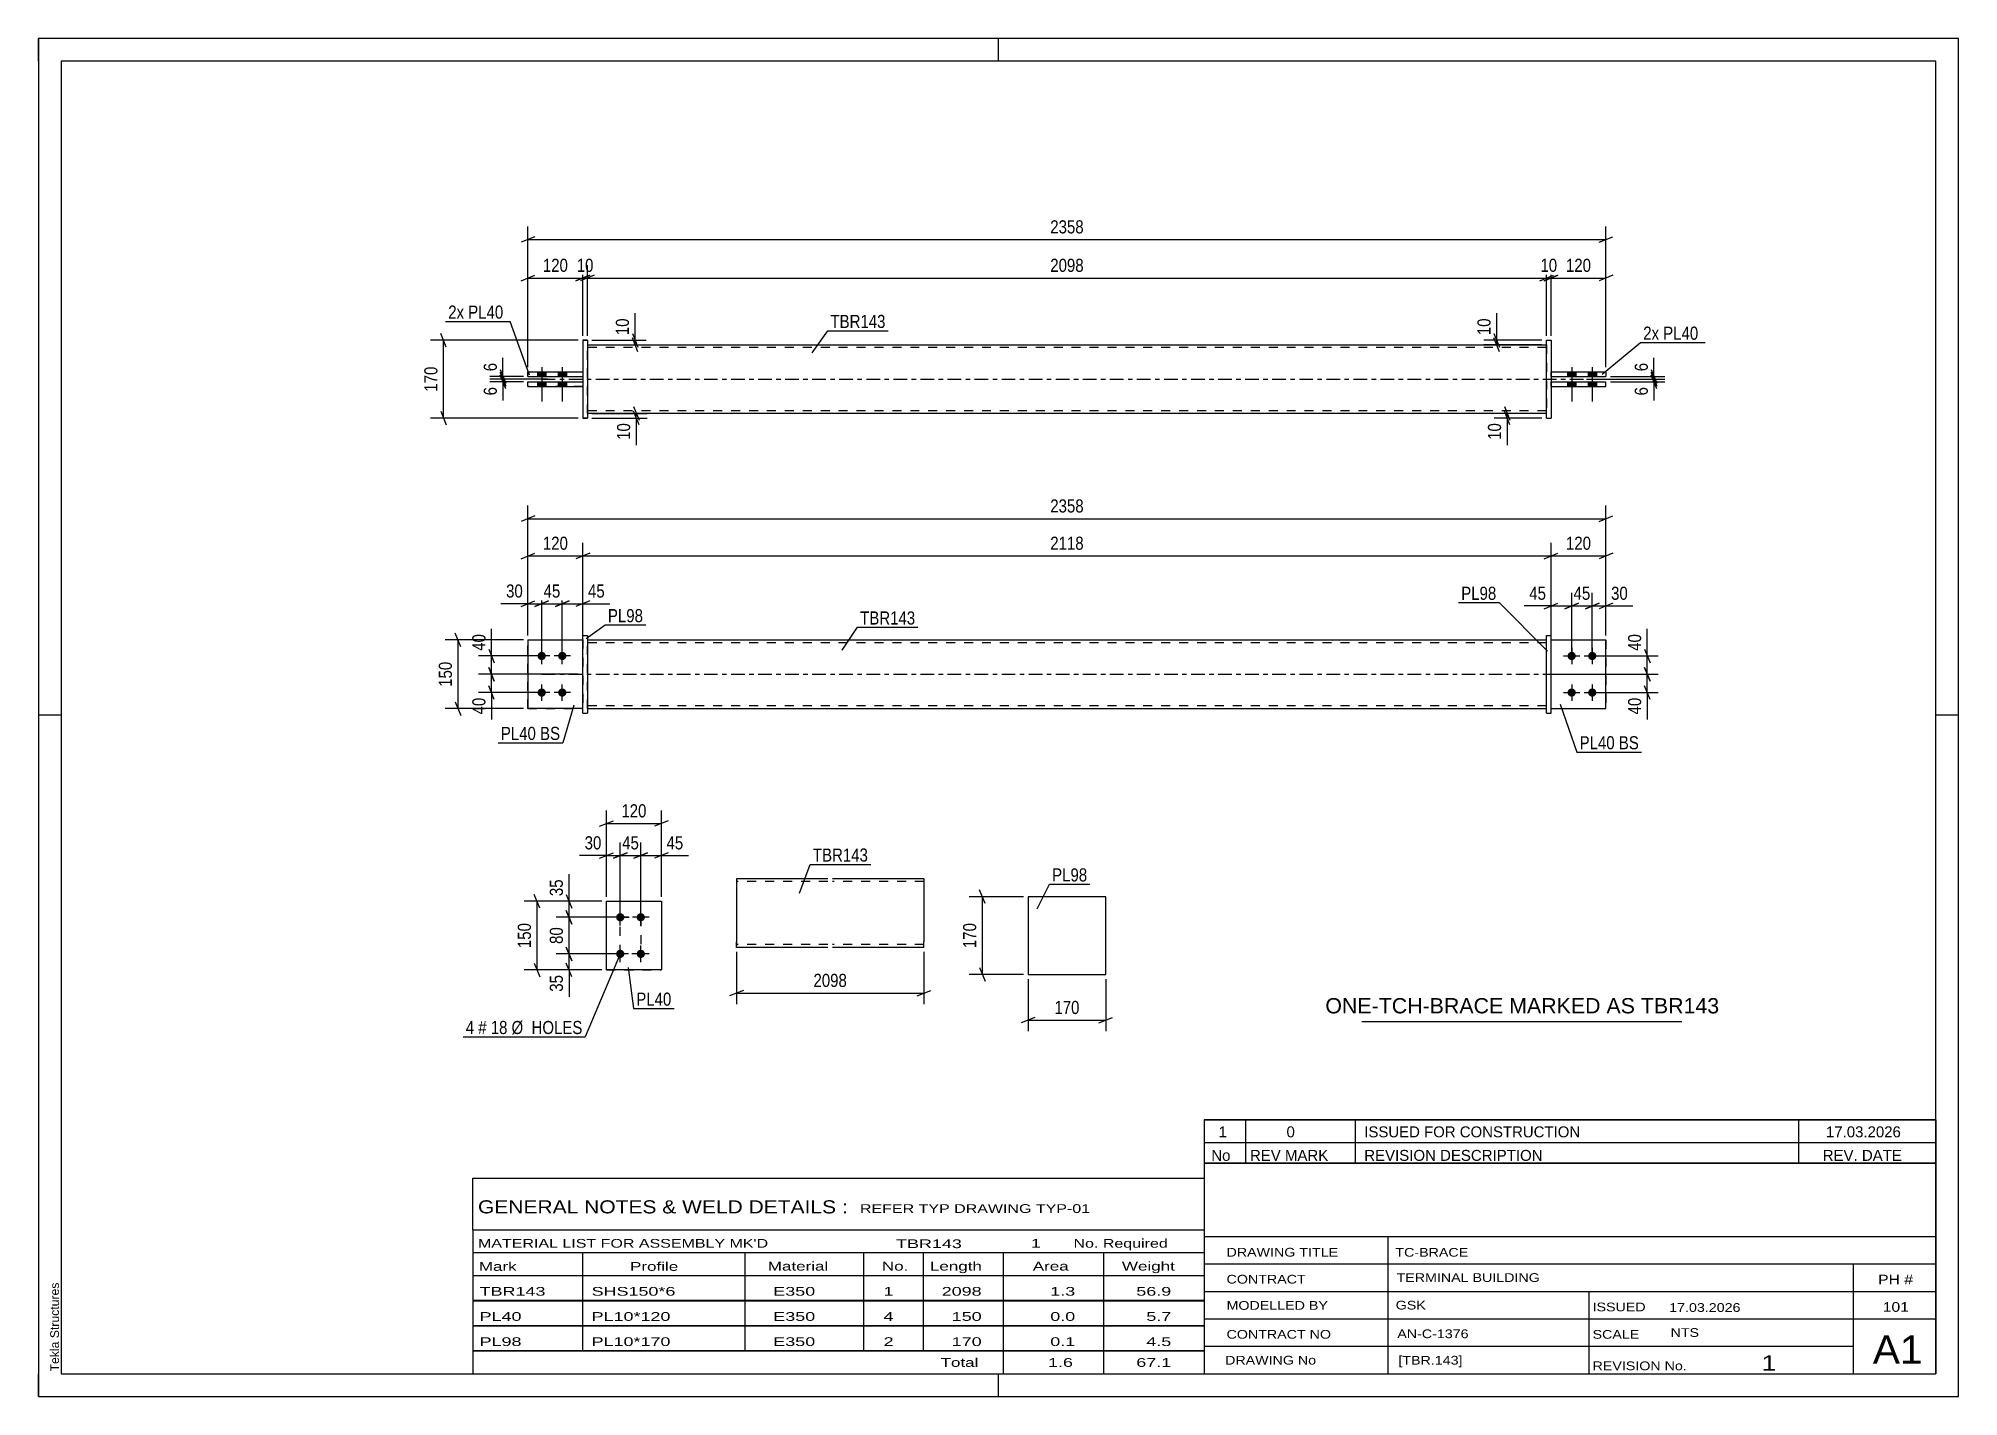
# Paper-space layout 'Layout1' of a CAD drawing. Header units: millimetres. Extents: x 0 to 420, y 0 to 297.
# The model-space entities are those that its viewports show. They can reach past a viewport. Long polylines and large blocks are cut down to what shows.
import ezdxf

# ---------------------------------------------------------------- set-up
doc = ezdxf.new("R2010")
doc.units = ezdxf.units.MM
doc.linetypes.add('DXK_LINE_DOT2', pattern=[3.9198, 1.9599, -1.9599])
doc.linetypes.add('DXK_LINE_DOT3', pattern=[5.9187, 2.979, -0.9799, 0.9799, -0.9799])
doc.layers.add('Viewport layer', color=7, linetype='Continuous', plot=False)
doc.styles.add('Arial', font='ARIAL.TTF', dxfattribs={"height": 0.2})
doc.styles.add('Arial Narrow', font='ARIALN.TTF', dxfattribs={"height": 0.2})

# ---------------------------------------------------------------- blocks, each defined once
blk = doc.blocks.new('Unknown-580573010-1163')
at = {"color": 5, "linetype": 'Continuous'}
for p, q in [((420, 297), (0, 297)), ((0, 297), (0, 0)), ((0, 292), (0, 297)), ((210, 292), (210, 297)), ((420, 0), (420, 297)), ((415, 292), (5, 292)), ((5, 292), (5, 5)), ((415, 5), (415, 292)), ((5, 149), (0, 149)), ((420, 149), (415, 149)), ((0, 0), (0, 5)), ((5, 5), (415, 5)), ((210, 0), (210, 5)), ((0, 0), (420, 0))]:
    blk.add_line(p, q, dxfattribs=at)
at = {"color": 174, "linetype": 'Continuous', "style": 'Arial'}
blk.add_text('Tekla Structures', height=1.9102, rotation=90, dxfattribs=at).set_placement((4.5, 5.5))
blk = doc.blocks.new('Part-580573010-1794 - 1738')
at = {"color": 2, "linetype": 'Continuous'}
for p, q in [((107.08, 165.45), (119.08, 165.45)), ((107.08, 165.45), (107.08, 150.45)), ((119.08, 150.45), (107.08, 150.45)), ((107.08, 150.45), (107.08, 150.45))]:
    blk.add_line(p, q, dxfattribs=at)
at = {"color": 7, "linetype": 'DXK_LINE_DOT2'}
for p, q in [((107.08, 165.45), (119.08, 165.45)), ((119.08, 165.45), (119.08, 165.45)), ((119.08, 165.45), (119.08, 150.45)), ((107.08, 150.45), (119.08, 150.45))]:
    blk.add_line(p, q, dxfattribs=at)
blk = doc.blocks.new('Part-580573010-1769 - 1738')
at = {"color": 2, "linetype": 'Continuous'}
for p, q in [((330.87, 165.45), (342.87, 165.45)), ((342.87, 165.45), (342.87, 165.45)), ((342.87, 150.45), (342.87, 165.45)), ((330.87, 150.45), (342.87, 150.45))]:
    blk.add_line(p, q, dxfattribs=at)
at = {"color": 7, "linetype": 'DXK_LINE_DOT2'}
for p, q in [((330.87, 165.45), (342.87, 165.45)), ((330.87, 150.45), (330.87, 165.45)), ((342.87, 165.45), (342.87, 165.45)), ((330.87, 150.45), (330.87, 150.45)), ((330.87, 150.45), (342.87, 150.45))]:
    blk.add_line(p, q, dxfattribs=at)
blk = doc.blocks.new('Part-580573010-1764 - 1738')
at = {"color": 7, "linetype": 'DXK_LINE_DOT2'}
for p, q in [((330.87, 165.45), (342.87, 165.45)), ((330.87, 150.45), (330.87, 165.45)), ((330.87, 165.45), (342.87, 165.45)), ((342.87, 165.45), (342.87, 165.45)), ((342.87, 165.45), (342.87, 150.45)), ((330.87, 150.45), (330.87, 150.45)), ((330.87, 150.45), (342.87, 150.45)), ((330.87, 150.45), (342.87, 150.45))]:
    blk.add_line(p, q, dxfattribs=at)
blk = doc.blocks.new('Part-580573010-1784 - 1738')
at = {"color": 2, "linetype": 'Continuous'}
for p, q in [((329.87, 166.45), (330.87, 166.45)), ((329.87, 149.45), (329.87, 166.45)), ((330.87, 149.45), (330.87, 166.45)), ((329.87, 149.45), (329.87, 149.45)), ((329.87, 149.45), (330.87, 149.45))]:
    blk.add_line(p, q, dxfattribs=at)
at = {"color": 7, "linetype": 'DXK_LINE_DOT2'}
for p, q in [((329.87, 166.45), (330.87, 166.45)), ((329.87, 149.45), (330.87, 149.45))]:
    blk.add_line(p, q, dxfattribs=at)
blk = doc.blocks.new('Part-580573010-1799 - 1738')
at = {"color": 2, "linetype": 'Continuous'}
for p, q in [((119.08, 166.45), (120.08, 166.45)), ((119.08, 149.45), (119.08, 166.45)), ((120.08, 166.45), (120.08, 166.45)), ((120.08, 166.45), (120.08, 149.45)), ((119.08, 149.45), (120.08, 149.45))]:
    blk.add_line(p, q, dxfattribs=at)
at = {"color": 7, "linetype": 'DXK_LINE_DOT2'}
for p, q in [((119.08, 166.45), (120.08, 166.45)), ((119.08, 149.45), (120.08, 149.45))]:
    blk.add_line(p, q, dxfattribs=at)
blk = doc.blocks.new('Part-580573010-1789 - 1738')
at = {"color": 7, "linetype": 'DXK_LINE_DOT2'}
for p, q in [((107.08, 165.45), (119.08, 165.45)), ((107.08, 165.45), (119.08, 165.45)), ((107.08, 150.45), (107.08, 165.45)), ((119.08, 165.45), (119.08, 165.45)), ((119.08, 165.45), (119.08, 150.45)), ((107.08, 150.45), (119.08, 150.45)), ((119.08, 150.45), (107.08, 150.45)), ((107.08, 150.45), (107.08, 150.45))]:
    blk.add_line(p, q, dxfattribs=at)
blk = doc.blocks.new('Part-580573010-1804 - 1738')
at = {"color": 2, "linetype": 'Continuous'}
for p, q in [((120.08, 165.45), (329.87, 165.45)), ((120.08, 150.45), (329.87, 150.45))]:
    blk.add_line(p, q, dxfattribs=at)
at = {"color": 7, "linetype": 'DXK_LINE_DOT2'}
for p, q in [((120.08, 150.45), (120.08, 165.45)), ((329.87, 164.85), (120.08, 164.85)), ((329.87, 150.45), (329.87, 165.45)), ((329.87, 151.05), (120.08, 151.05))]:
    blk.add_line(p, q, dxfattribs=at)
at = {"color": 7, "linetype": 'DXK_LINE_DOT3'}
blk.add_line((110.08, 157.95), (339.87, 157.95), dxfattribs=at)
blk = doc.blocks.new('Bolt-580573010-1805 - 1738')
at = {"linetype": 'Continuous'}
for points in [[(335.37, 162.85), (335.55, 162.83), (335.73, 162.78), (335.9, 162.68), (336.04, 162.56), (336.15, 162.4), (336.22, 162.23), (336.26, 162.05), (336.26, 161.86), (336.22, 161.68), (336.15, 161.5), (336.04, 161.35), (335.9, 161.23), (335.73, 161.13), (335.55, 161.07), (335.37, 161.05), (335.18, 161.07), (335, 161.13), (334.84, 161.23), (334.7, 161.35), (334.59, 161.5), (334.51, 161.68), (334.47, 161.86), (334.47, 162.05), (334.51, 162.23), (334.59, 162.4), (334.7, 162.56), (334.84, 162.68), (335, 162.78), (335.18, 162.83)], [(339.87, 162.85), (340.05, 162.83), (340.23, 162.78), (340.4, 162.68), (340.54, 162.56), (340.65, 162.4), (340.72, 162.23), (340.76, 162.05), (340.76, 161.86), (340.72, 161.68), (340.65, 161.5), (340.54, 161.35), (340.4, 161.23), (340.23, 161.13), (340.05, 161.07), (339.87, 161.05), (339.68, 161.07), (339.5, 161.13), (339.34, 161.23), (339.2, 161.35), (339.09, 161.5), (339.01, 161.68), (338.97, 161.86), (338.97, 162.05), (339.01, 162.23), (339.09, 162.4), (339.2, 162.56), (339.34, 162.68), (339.5, 162.78), (339.68, 162.83)], [(335.37, 154.85), (335.55, 154.83), (335.73, 154.78), (335.9, 154.68), (336.04, 154.56), (336.15, 154.4), (336.22, 154.23), (336.26, 154.05), (336.26, 153.86), (336.22, 153.68), (336.15, 153.5), (336.04, 153.35), (335.9, 153.23), (335.73, 153.13), (335.55, 153.07), (335.37, 153.05), (335.18, 153.07), (335, 153.13), (334.84, 153.23), (334.7, 153.35), (334.59, 153.5), (334.51, 153.68), (334.47, 153.86), (334.47, 154.05), (334.51, 154.23), (334.59, 154.4), (334.7, 154.56), (334.84, 154.68), (335, 154.78), (335.18, 154.83)], [(339.87, 154.85), (340.05, 154.83), (340.23, 154.78), (340.4, 154.68), (340.54, 154.56), (340.65, 154.4), (340.72, 154.23), (340.76, 154.05), (340.76, 153.86), (340.72, 153.68), (340.65, 153.5), (340.54, 153.35), (340.4, 153.23), (340.23, 153.13), (340.05, 153.07), (339.87, 153.05), (339.68, 153.07), (339.5, 153.13), (339.34, 153.23), (339.2, 153.35), (339.09, 153.5), (339.01, 153.68), (338.97, 153.86), (338.97, 154.05), (339.01, 154.23), (339.09, 154.4), (339.2, 154.56), (339.34, 154.68), (339.5, 154.78), (339.68, 154.83)]]:
    blk.add_hatch(color=1, dxfattribs=at).paths.add_polyline_path(points)
at = {"color": 1, "linetype": 'Continuous'}
for p, q in [((333.57, 161.95), (337.17, 161.95)), ((335.37, 163.75), (335.37, 160.15)), ((338.07, 161.95), (341.67, 161.95)), ((339.87, 163.75), (339.87, 160.15)), ((335.37, 155.75), (335.37, 152.15)), ((339.87, 155.75), (339.87, 152.15)), ((333.57, 153.95), (337.17, 153.95)), ((338.07, 153.95), (341.67, 153.95))]:
    blk.add_line(p, q, dxfattribs=at)
blk = doc.blocks.new('Bolt-580573010-1806 - 1738')
at = {"linetype": 'Continuous'}
for points in [[(110.08, 162.85), (110.27, 162.83), (110.45, 162.78), (110.61, 162.68), (110.75, 162.56), (110.86, 162.4), (110.94, 162.23), (110.98, 162.05), (110.98, 161.86), (110.94, 161.68), (110.86, 161.5), (110.75, 161.35), (110.61, 161.23), (110.45, 161.13), (110.27, 161.07), (110.08, 161.05), (109.9, 161.07), (109.72, 161.13), (109.55, 161.23), (109.41, 161.35), (109.3, 161.5), (109.23, 161.68), (109.19, 161.86), (109.19, 162.05), (109.23, 162.23), (109.3, 162.4), (109.41, 162.56), (109.55, 162.68), (109.72, 162.78), (109.9, 162.83)], [(114.58, 162.85), (114.77, 162.83), (114.95, 162.78), (115.11, 162.68), (115.25, 162.56), (115.36, 162.4), (115.44, 162.23), (115.48, 162.05), (115.48, 161.86), (115.44, 161.68), (115.36, 161.5), (115.25, 161.35), (115.11, 161.23), (114.95, 161.13), (114.77, 161.07), (114.58, 161.05), (114.4, 161.07), (114.22, 161.13), (114.05, 161.23), (113.91, 161.35), (113.8, 161.5), (113.73, 161.68), (113.69, 161.86), (113.69, 162.05), (113.73, 162.23), (113.8, 162.4), (113.91, 162.56), (114.05, 162.68), (114.22, 162.78), (114.4, 162.83)], [(110.08, 154.85), (110.27, 154.83), (110.45, 154.78), (110.61, 154.68), (110.75, 154.56), (110.86, 154.4), (110.94, 154.23), (110.98, 154.05), (110.98, 153.86), (110.94, 153.68), (110.86, 153.5), (110.75, 153.35), (110.61, 153.23), (110.45, 153.13), (110.27, 153.07), (110.08, 153.05), (109.9, 153.07), (109.72, 153.13), (109.55, 153.23), (109.41, 153.35), (109.3, 153.5), (109.23, 153.68), (109.19, 153.86), (109.19, 154.05), (109.23, 154.23), (109.3, 154.4), (109.41, 154.56), (109.55, 154.68), (109.72, 154.78), (109.9, 154.83)], [(114.58, 154.85), (114.77, 154.83), (114.95, 154.78), (115.11, 154.68), (115.25, 154.56), (115.36, 154.4), (115.44, 154.23), (115.48, 154.05), (115.48, 153.86), (115.44, 153.68), (115.36, 153.5), (115.25, 153.35), (115.11, 153.23), (114.95, 153.13), (114.77, 153.07), (114.58, 153.05), (114.4, 153.07), (114.22, 153.13), (114.05, 153.23), (113.91, 153.35), (113.8, 153.5), (113.73, 153.68), (113.69, 153.86), (113.69, 154.05), (113.73, 154.23), (113.8, 154.4), (113.91, 154.56), (114.05, 154.68), (114.22, 154.78), (114.4, 154.83)]]:
    blk.add_hatch(color=1, dxfattribs=at).paths.add_polyline_path(points)
at = {"color": 1, "linetype": 'Continuous'}
for p, q in [((111.88, 161.95), (108.28, 161.95)), ((110.08, 160.15), (110.08, 163.75)), ((116.38, 161.95), (112.78, 161.95)), ((114.58, 160.15), (114.58, 163.75)), ((110.08, 152.15), (110.08, 155.75)), ((114.58, 152.15), (114.58, 155.75)), ((111.88, 153.95), (108.28, 153.95)), ((116.38, 153.95), (112.78, 153.95))]:
    blk.add_line(p, q, dxfattribs=at)
blk = doc.blocks.new('Part-580573010-1418 - 1390')
at = {"color": 2, "linetype": 'Continuous'}
for p, q in [((330.87, 224.09), (342.87, 224.09)), ((330.87, 223.09), (342.87, 223.09)), ((342.87, 224.09), (342.87, 223.09))]:
    blk.add_line(p, q, dxfattribs=at)
at = {"color": 7, "linetype": 'DXK_LINE_DOT2'}
for p, q in [((330.87, 223.09), (330.87, 224.09)), ((330.87, 224.09), (342.87, 224.09)), ((330.87, 223.09), (342.87, 223.09)), ((342.87, 224.09), (342.87, 224.09))]:
    blk.add_line(p, q, dxfattribs=at)
blk = doc.blocks.new('Part-580573010-1445 - 1390')
at = {"color": 2, "linetype": 'Continuous'}
for p, q in [((120.08, 229.99), (329.87, 229.99)), ((329.87, 214.99), (120.08, 214.99))]:
    blk.add_line(p, q, dxfattribs=at)
at = {"color": 7, "linetype": 'DXK_LINE_DOT2'}
for p, q in [((120.08, 214.99), (120.08, 229.99)), ((329.87, 229.39), (120.08, 229.39)), ((329.87, 229.99), (329.87, 214.99)), ((329.87, 215.59), (120.08, 215.59))]:
    blk.add_line(p, q, dxfattribs=at)
at = {"color": 7, "linetype": 'DXK_LINE_DOT3'}
blk.add_line((110.08, 222.49), (339.87, 222.49), dxfattribs=at)
blk = doc.blocks.new('Bolt-580573010-1429 - 1390')
at = {"linetype": 'Continuous'}
for points in [[(109.18, 223.09), (110.98, 223.09), (110.98, 224.09), (109.18, 224.09)], [(109.18, 223.09), (110.98, 223.09), (110.98, 224.09), (109.18, 224.09)], [(113.68, 223.09), (115.48, 223.09), (115.48, 224.09), (113.68, 224.09)], [(113.68, 223.09), (115.48, 223.09), (115.48, 224.09), (113.68, 224.09)], [(109.18, 220.89), (110.98, 220.89), (110.98, 221.89), (109.18, 221.89)], [(109.18, 220.89), (110.98, 220.89), (110.98, 221.89), (109.18, 221.89)], [(113.68, 220.89), (115.48, 220.89), (115.48, 221.89), (113.68, 221.89)], [(113.68, 220.89), (115.48, 220.89), (115.48, 221.89), (113.68, 221.89)]]:
    blk.add_hatch(color=1, dxfattribs=at).paths.add_polyline_path(points)
at = {"color": 1, "linetype": 'Continuous'}
for p, q in [((109.18, 224.09), (109.18, 223.09)), ((109.18, 224.09), (109.18, 223.09)), ((110.08, 225.09), (110.08, 217.59)), ((110.08, 225.09), (110.08, 217.59)), ((110.98, 224.09), (110.98, 223.09)), ((110.98, 224.09), (110.98, 223.09)), ((113.68, 224.09), (113.68, 223.09)), ((113.68, 224.09), (113.68, 223.09)), ((114.58, 225.09), (114.58, 217.59)), ((114.58, 225.09), (114.58, 217.59)), ((115.48, 224.09), (115.48, 223.09)), ((115.48, 224.09), (115.48, 223.09)), ((109.18, 221.89), (109.18, 220.89)), ((109.18, 221.89), (109.18, 220.89)), ((110.98, 221.89), (110.98, 220.89)), ((110.98, 221.89), (110.98, 220.89)), ((113.68, 221.89), (113.68, 220.89)), ((113.68, 221.89), (113.68, 220.89)), ((115.48, 221.89), (115.48, 220.89)), ((115.48, 221.89), (115.48, 220.89))]:
    blk.add_line(p, q, dxfattribs=at)
blk = doc.blocks.new('Part-580573010-1446 - 1390')
at = {"color": 2, "linetype": 'Continuous'}
for p, q in [((119.08, 230.99), (120.08, 230.99)), ((119.08, 230.99), (119.08, 213.99)), ((120.08, 230.99), (120.08, 230.99)), ((120.08, 230.99), (120.08, 213.99)), ((120.08, 213.99), (119.08, 213.99)), ((119.08, 213.99), (119.08, 213.99))]:
    blk.add_line(p, q, dxfattribs=at)
at = {"color": 7, "linetype": 'DXK_LINE_DOT2'}
for p, q in [((120.08, 230.99), (119.08, 230.99)), ((120.08, 230.99), (120.08, 230.99)), ((119.08, 213.99), (120.08, 213.99))]:
    blk.add_line(p, q, dxfattribs=at)
blk = doc.blocks.new('Bolt-580573010-1430 - 1390')
at = {"linetype": 'Continuous'}
for points in [[(336.27, 224.09), (334.47, 224.09), (334.47, 223.09), (336.27, 223.09)], [(336.27, 224.09), (334.47, 224.09), (334.47, 223.09), (336.27, 223.09)], [(340.77, 224.09), (338.97, 224.09), (338.97, 223.09), (340.77, 223.09)], [(340.77, 224.09), (338.97, 224.09), (338.97, 223.09), (340.77, 223.09)], [(336.27, 221.89), (334.47, 221.89), (334.47, 220.89), (336.27, 220.89)], [(336.27, 221.89), (334.47, 221.89), (334.47, 220.89), (336.27, 220.89)], [(340.77, 221.89), (338.97, 221.89), (338.97, 220.89), (340.77, 220.89)], [(340.77, 221.89), (338.97, 221.89), (338.97, 220.89), (340.77, 220.89)]]:
    blk.add_hatch(color=1, dxfattribs=at).paths.add_polyline_path(points)
at = {"color": 1, "linetype": 'Continuous'}
for p, q in [((334.47, 224.09), (334.47, 223.09)), ((334.47, 224.09), (334.47, 223.09)), ((335.37, 225.09), (335.37, 217.59)), ((335.37, 225.09), (335.37, 217.59)), ((336.27, 224.09), (336.27, 223.09)), ((336.27, 224.09), (336.27, 223.09)), ((338.97, 224.09), (338.97, 223.09)), ((338.97, 224.09), (338.97, 223.09)), ((339.87, 225.09), (339.87, 217.59)), ((339.87, 225.09), (339.87, 217.59)), ((340.77, 224.09), (340.77, 223.09)), ((340.77, 224.09), (340.77, 223.09)), ((334.47, 221.89), (334.47, 220.89)), ((334.47, 221.89), (334.47, 220.89)), ((336.27, 221.89), (336.27, 220.89)), ((336.27, 221.89), (336.27, 220.89)), ((338.97, 221.89), (338.97, 220.89)), ((338.97, 221.89), (338.97, 220.89)), ((340.77, 221.89), (340.77, 220.89)), ((340.77, 221.89), (340.77, 220.89))]:
    blk.add_line(p, q, dxfattribs=at)
blk = doc.blocks.new('Part-580573010-1451 - 1390')
at = {"color": 2, "linetype": 'Continuous'}
for p, q in [((107.08, 221.89), (119.08, 221.89)), ((107.08, 220.89), (107.08, 221.89)), ((107.08, 220.89), (119.08, 220.89)), ((107.08, 220.89), (107.08, 220.89))]:
    blk.add_line(p, q, dxfattribs=at)
at = {"color": 7, "linetype": 'DXK_LINE_DOT2'}
for p, q in [((107.08, 221.89), (119.08, 221.89)), ((119.08, 220.89), (107.08, 220.89)), ((119.08, 221.89), (119.08, 220.89))]:
    blk.add_line(p, q, dxfattribs=at)
blk = doc.blocks.new('Part-580573010-1456 - 1390')
at = {"color": 2, "linetype": 'Continuous'}
for p, q in [((107.08, 224.09), (119.08, 224.09)), ((107.08, 223.09), (107.08, 224.09)), ((107.08, 223.09), (119.08, 223.09)), ((107.08, 223.09), (107.08, 223.09))]:
    blk.add_line(p, q, dxfattribs=at)
at = {"color": 7, "linetype": 'DXK_LINE_DOT2'}
for p, q in [((107.08, 224.09), (119.08, 224.09)), ((107.08, 224.09), (107.08, 224.09)), ((107.08, 223.09), (119.08, 223.09)), ((119.08, 224.09), (119.08, 223.09))]:
    blk.add_line(p, q, dxfattribs=at)
blk = doc.blocks.new('Part-580573010-1457 - 1390')
at = {"color": 2, "linetype": 'Continuous'}
for p, q in [((329.87, 230.99), (329.87, 230.99)), ((329.87, 213.99), (329.87, 230.99)), ((329.87, 230.99), (330.87, 230.99)), ((330.87, 230.99), (330.87, 230.99)), ((330.87, 230.99), (330.87, 213.99)), ((329.87, 213.99), (330.87, 213.99)), ((329.87, 213.99), (329.87, 213.99)), ((330.87, 213.99), (330.87, 213.99))]:
    blk.add_line(p, q, dxfattribs=at)
at = {"color": 7, "linetype": 'DXK_LINE_DOT2'}
for p, q in [((329.87, 230.99), (329.87, 230.99)), ((329.87, 230.99), (330.87, 230.99)), ((329.87, 213.99), (330.87, 213.99))]:
    blk.add_line(p, q, dxfattribs=at)
blk = doc.blocks.new('Part-580573010-1462 - 1390')
at = {"color": 2, "linetype": 'Continuous'}
for p, q in [((330.87, 221.89), (342.87, 221.89)), ((330.87, 220.89), (342.87, 220.89)), ((342.87, 220.89), (342.87, 221.89))]:
    blk.add_line(p, q, dxfattribs=at)
at = {"color": 7, "linetype": 'DXK_LINE_DOT2'}
for p, q in [((330.87, 220.89), (330.87, 221.89)), ((330.87, 221.89), (342.87, 221.89)), ((330.87, 220.89), (342.87, 220.89))]:
    blk.add_line(p, q, dxfattribs=at)
blk = doc.blocks.new('Bolt-580573010-2158 - 2123')
at = {"linetype": 'Continuous'}
for points in [[(127.26, 103.91), (127.08, 103.93), (126.9, 103.99), (126.73, 104.09), (126.6, 104.21), (126.48, 104.36), (126.41, 104.54), (126.37, 104.72), (126.37, 104.91), (126.41, 105.09), (126.48, 105.26), (126.6, 105.42), (126.73, 105.54), (126.9, 105.64), (127.08, 105.69), (127.26, 105.71), (127.45, 105.69), (127.63, 105.64), (127.79, 105.54), (127.93, 105.42), (128.04, 105.26), (128.12, 105.09), (128.16, 104.91), (128.16, 104.72), (128.12, 104.54), (128.04, 104.36), (127.93, 104.21), (127.79, 104.09), (127.63, 103.99), (127.45, 103.93)], [(131.76, 103.91), (131.58, 103.93), (131.4, 103.99), (131.23, 104.09), (131.1, 104.21), (130.98, 104.36), (130.91, 104.54), (130.87, 104.72), (130.87, 104.91), (130.91, 105.09), (130.98, 105.26), (131.1, 105.42), (131.23, 105.54), (131.4, 105.64), (131.58, 105.69), (131.76, 105.71), (131.95, 105.69), (132.13, 105.64), (132.29, 105.54), (132.43, 105.42), (132.54, 105.26), (132.62, 105.09), (132.66, 104.91), (132.66, 104.72), (132.62, 104.54), (132.54, 104.36), (132.43, 104.21), (132.29, 104.09), (132.13, 103.99), (131.95, 103.93)], [(127.26, 95.91), (127.08, 95.93), (126.9, 95.99), (126.73, 96.09), (126.6, 96.21), (126.48, 96.36), (126.41, 96.54), (126.37, 96.72), (126.37, 96.91), (126.41, 97.09), (126.48, 97.26), (126.6, 97.42), (126.73, 97.54), (126.9, 97.64), (127.08, 97.69), (127.26, 97.71), (127.45, 97.69), (127.63, 97.64), (127.79, 97.54), (127.93, 97.42), (128.04, 97.26), (128.12, 97.09), (128.16, 96.91), (128.16, 96.72), (128.12, 96.54), (128.04, 96.36), (127.93, 96.21), (127.79, 96.09), (127.63, 95.99), (127.45, 95.93)], [(131.76, 95.91), (131.58, 95.93), (131.4, 95.99), (131.23, 96.09), (131.1, 96.21), (130.98, 96.36), (130.91, 96.54), (130.87, 96.72), (130.87, 96.91), (130.91, 97.09), (130.98, 97.26), (131.1, 97.42), (131.23, 97.54), (131.4, 97.64), (131.58, 97.69), (131.76, 97.71), (131.95, 97.69), (132.13, 97.64), (132.29, 97.54), (132.43, 97.42), (132.54, 97.26), (132.62, 97.09), (132.66, 96.91), (132.66, 96.72), (132.62, 96.54), (132.54, 96.36), (132.43, 96.21), (132.29, 96.09), (132.13, 95.99), (131.95, 95.93)]]:
    blk.add_hatch(color=1, dxfattribs=at).paths.add_polyline_path(points)
at = {"color": 1, "linetype": 'Continuous'}
for p, q in [((127.26, 103.01), (127.26, 106.61)), ((131.76, 103.01), (131.76, 106.61)), ((129.06, 104.81), (125.46, 104.81)), ((133.56, 104.81), (129.96, 104.81)), ((129.06, 96.81), (125.46, 96.81)), ((127.26, 95.01), (127.26, 98.61)), ((133.56, 96.81), (129.96, 96.81)), ((131.76, 95.01), (131.76, 98.61))]:
    blk.add_line(p, q, dxfattribs=at)
blk = doc.blocks.new('Part-580573010-2163 - 2123')
at = {"color": 2, "linetype": 'Continuous'}
for p, q in [((124.26, 108.31), (136.26, 108.31)), ((124.26, 93.31), (124.26, 108.31)), ((136.26, 108.31), (136.26, 108.31)), ((136.26, 108.31), (136.26, 93.31)), ((136.26, 93.31), (124.26, 93.31)), ((124.26, 93.31), (124.26, 93.31))]:
    blk.add_line(p, q, dxfattribs=at)
at = {"color": 7, "linetype": 'DXK_LINE_DOT2'}
for p, q in [((124.26, 108.31), (136.26, 108.31)), ((124.26, 93.31), (136.26, 93.31)), ((124.26, 93.31), (124.26, 93.31))]:
    blk.add_line(p, q, dxfattribs=at)
blk = doc.blocks.new('Part-580573010-2294 - 2288')
at = {"color": 2, "linetype": 'Continuous'}
for p, q in [((233.47, 109.31), (216.47, 109.31)), ((216.47, 109.31), (216.47, 92.31)), ((233.47, 92.31), (233.47, 109.31)), ((216.47, 92.31), (233.47, 92.31))]:
    blk.add_line(p, q, dxfattribs=at)
blk = doc.blocks.new('Part-580573010-2321 - 2313')
at = {"color": 2, "linetype": 'Continuous'}
for p, q in [((172.69, 113.23), (152.69, 113.23)), ((152.69, 113.23), (152.69, 99.43)), ((193.69, 113.23), (173.69, 113.23)), ((193.69, 113.23), (193.69, 113.14)), ((193.69, 113.14), (193.69, 112.03)), ((193.69, 112.03), (193.69, 99.43)), ((152.69, 98.32), (152.69, 99.43)), ((152.69, 98.23), (152.69, 98.32)), ((172.69, 98.23), (152.69, 98.23)), ((193.69, 98.23), (173.69, 98.23)), ((193.69, 98.23), (193.69, 99.43))]:
    blk.add_line(p, q, dxfattribs=at)
at = {"color": 7, "linetype": 'DXK_LINE_DOT2'}
for p, q in [((172.69, 112.63), (152.69, 112.63)), ((193.69, 112.63), (173.69, 112.63)), ((193.69, 112.88), (193.69, 112.03)), ((152.69, 99.43), (152.69, 98.58)), ((152.69, 98.83), (152.69, 98.88)), ((172.69, 98.83), (152.69, 98.83)), ((152.69, 98.23), (152.69, 98.23)), ((193.69, 98.83), (173.69, 98.83)), ((193.69, 98.88), (193.69, 99.2)), ((193.69, 98.83), (193.69, 98.88)), ((193.69, 98.83), (193.69, 98.88))]:
    blk.add_line(p, q, dxfattribs=at)
blk = doc.blocks.new('Rectangle-580573010-2273 - 2123')
at = {"color": 1, "linetype": 'DXK_LINE_DOT2'}
blk.add_lwpolyline([(127.26, 104.81), (131.76, 104.81), (131.76, 96.81), (127.26, 96.81), (127.26, 104.81)], close=True, dxfattribs=at)
blk = doc.blocks.new('StraightDimension-580573010-1826 - 1738')
at = {"color": 7, "linetype": 'Continuous'}
for p, q in [((333.87, 172.29), (336.87, 173.49)), ((335.37, 162.95), (335.37, 175.74)), ((335.37, 172.89), (339.87, 172.89)), ((341.37, 173.49), (338.37, 172.29)), ((339.87, 162.95), (339.87, 175.74))]:
    blk.add_line(p, q, dxfattribs=at)
at = {"color": 0}
blk.add_wipeout([(340.04, 173.64), (340.04, 177.84), (335.19, 177.84), (335.19, 173.64)], dxfattribs=at)
at = {"color": 3, "style": 'Arial Narrow'}
blk.add_text('45', height=2.863, dxfattribs=at).set_placement((335.79, 174.24))
blk = doc.blocks.new('StraightDimension-580573010-1914 - 1738')
at = {"color": 7, "linetype": 'Continuous'}
for p, q in [((119.08, 158.95), (119.08, 186.68)), ((330.87, 166.45), (330.87, 186.68)), ((120.58, 184.43), (117.58, 183.23)), ((119.08, 183.83), (330.87, 183.83)), ((329.37, 183.23), (332.37, 184.43))]:
    blk.add_line(p, q, dxfattribs=at)
at = {"color": 0}
blk.add_wipeout([(229.23, 184.58), (229.23, 188.78), (220.72, 188.78), (220.72, 184.58)], dxfattribs=at)
at = {"color": 3, "style": 'Arial Narrow'}
blk.add_text('2118', height=2.863, dxfattribs=at).set_placement((221.32, 185.18))
blk = doc.blocks.new('StraightDimension-580573010-1991 - 1738')
at = {"color": 7, "linetype": 'Continuous'}
for p, q in [((118.08, 157.95), (96.27, 157.95)), ((98.52, 159.45), (99.72, 156.45)), ((99.72, 152.45), (98.52, 155.45)), ((99.12, 153.95), (99.12, 157.95)), ((109.08, 153.95), (96.27, 153.95))]:
    blk.add_line(p, q, dxfattribs=at)
at = {"color": 0}
blk.add_wipeout([(98.37, 153.43), (94.17, 153.43), (94.17, 148.57), (98.37, 148.57)], dxfattribs=at)
at = {"color": 7, "linetype": 'Continuous'}
blk.add_line((99.12, 153.95), (99.12, 148.05), dxfattribs=at)
blk.add_line((99.12, 153.95), (99.12, 148.05), dxfattribs=at)
at = {"color": 3, "style": 'Arial Narrow'}
blk.add_text('40', height=2.863, rotation=90.0002, dxfattribs=at).set_placement((97.77, 149.17))
blk = doc.blocks.new('StraightDimension-580573010-1974 - 1738')
at = {"color": 7, "linetype": 'Continuous'}
for p, q in [((113.08, 172.78), (116.08, 173.98)), ((114.58, 162.95), (114.58, 176.23)), ((114.58, 173.38), (119.08, 173.38)), ((120.58, 173.98), (117.58, 172.78)), ((119.08, 166.45), (119.08, 176.23))]:
    blk.add_line(p, q, dxfattribs=at)
at = {"color": 0}
blk.add_wipeout([(124.46, 174.13), (124.46, 178.33), (119.61, 178.33), (119.61, 174.13)], dxfattribs=at)
at = {"color": 7, "linetype": 'Continuous'}
blk.add_line((119.08, 173.38), (124.99, 173.38), dxfattribs=at)
blk.add_line((119.08, 173.38), (124.99, 173.38), dxfattribs=at)
at = {"color": 3, "style": 'Arial Narrow'}
blk.add_text('45', height=2.863, dxfattribs=at).set_placement((120.21, 174.73))
blk = doc.blocks.new('StraightDimension-580573010-2000 - 1738')
at = {"color": 7, "linetype": 'Continuous'}
for p, q in [((109.08, 161.95), (96.27, 161.95)), ((98.52, 163.45), (99.72, 160.45)), ((99.12, 157.95), (99.12, 161.95)), ((118.08, 157.95), (96.27, 157.95)), ((99.72, 156.45), (98.52, 159.45))]:
    blk.add_line(p, q, dxfattribs=at)
at = {"color": 0}
blk.add_wipeout([(98.37, 167.34), (94.17, 167.34), (94.17, 162.48), (98.37, 162.48)], dxfattribs=at)
at = {"color": 7, "linetype": 'Continuous'}
blk.add_line((99.12, 161.95), (99.12, 167.86), dxfattribs=at)
blk.add_line((99.12, 161.95), (99.12, 167.86), dxfattribs=at)
at = {"color": 3, "style": 'Arial Narrow'}
blk.add_text('40', height=2.863, rotation=90.0002, dxfattribs=at).set_placement((97.77, 163.08))
blk = doc.blocks.new('StraightDimension-580573010-1810 - 1738')
at = {"color": 7, "linetype": 'Continuous'}
for p, q in [((338.37, 172.29), (341.37, 173.49)), ((339.87, 162.95), (339.87, 175.74)), ((339.87, 172.89), (342.87, 172.89)), ((344.37, 173.49), (341.37, 172.29)), ((342.87, 166.45), (342.87, 175.74))]:
    blk.add_line(p, q, dxfattribs=at)
at = {"color": 0}
blk.add_wipeout([(348.25, 173.64), (348.25, 177.84), (343.39, 177.84), (343.39, 173.64)], dxfattribs=at)
at = {"color": 7, "linetype": 'Continuous'}
blk.add_line((342.87, 172.89), (348.77, 172.89), dxfattribs=at)
blk.add_line((342.87, 172.89), (348.77, 172.89), dxfattribs=at)
at = {"color": 3, "style": 'Arial Narrow'}
blk.add_text('30', height=2.863, dxfattribs=at).set_placement((343.99, 174.24))
blk = doc.blocks.new('StraightDimension-580573010-1839 - 1738')
at = {"color": 7, "linetype": 'Continuous'}
for p, q in [((329.37, 172.29), (332.37, 173.49)), ((330.87, 166.45), (330.87, 175.74)), ((330.87, 172.89), (335.37, 172.89)), ((336.87, 173.49), (333.87, 172.29)), ((335.37, 162.95), (335.37, 175.74))]:
    blk.add_line(p, q, dxfattribs=at)
at = {"color": 0}
blk.add_wipeout([(330.34, 173.64), (330.34, 177.84), (325.49, 177.84), (325.49, 173.64)], dxfattribs=at)
at = {"color": 7, "linetype": 'Continuous'}
blk.add_line((330.87, 172.89), (324.96, 172.89), dxfattribs=at)
blk.add_line((330.87, 172.89), (324.96, 172.89), dxfattribs=at)
at = {"color": 3, "style": 'Arial Narrow'}
blk.add_text('45', height=2.863, dxfattribs=at).set_placement((326.09, 174.24))
blk = doc.blocks.new('StraightDimension-580573010-1856 - 1738')
at = {"color": 7, "linetype": 'Continuous'}
for p, q in [((107.08, 166.45), (107.08, 194.83)), ((342.87, 166.45), (342.87, 194.83)), ((108.58, 192.58), (105.58, 191.38)), ((107.08, 191.98), (342.87, 191.98)), ((341.37, 191.38), (344.37, 192.58))]:
    blk.add_line(p, q, dxfattribs=at)
at = {"color": 0}
blk.add_wipeout([(229.23, 192.73), (229.23, 196.93), (220.72, 196.93), (220.72, 192.73)], dxfattribs=at)
at = {"color": 3, "style": 'Arial Narrow'}
blk.add_text('2358', height=2.863, dxfattribs=at).set_placement((221.32, 193.33))
blk = doc.blocks.new('StraightDimension-580573010-1876 - 1738')
at = {"color": 7, "linetype": 'Continuous'}
for p, q in [((340.87, 161.95), (354.31, 161.95)), ((351.31, 163.45), (352.51, 160.45)), ((351.91, 157.95), (351.91, 161.95)), ((331.87, 157.95), (354.31, 157.95)), ((352.51, 156.45), (351.31, 159.45))]:
    blk.add_line(p, q, dxfattribs=at)
at = {"color": 0}
blk.add_wipeout([(351.16, 167.34), (346.96, 167.34), (346.96, 162.48), (351.16, 162.48)], dxfattribs=at)
at = {"color": 7, "linetype": 'Continuous'}
blk.add_line((351.91, 161.95), (351.91, 167.86), dxfattribs=at)
blk.add_line((351.91, 161.95), (351.91, 167.86), dxfattribs=at)
at = {"color": 3, "style": 'Arial Narrow'}
blk.add_text('40', height=2.863, rotation=90.0002, dxfattribs=at).set_placement((350.56, 163.08))
blk = doc.blocks.new('StraightDimension-580573010-1885 - 1738')
at = {"color": 7, "linetype": 'Continuous'}
for p, q in [((331.87, 157.95), (354.31, 157.95)), ((351.31, 159.45), (352.51, 156.45)), ((352.51, 152.45), (351.31, 155.45)), ((351.91, 153.95), (351.91, 157.95)), ((340.87, 153.95), (354.31, 153.95))]:
    blk.add_line(p, q, dxfattribs=at)
at = {"color": 0}
blk.add_wipeout([(351.16, 153.43), (346.96, 153.43), (346.96, 148.57), (351.16, 148.57)], dxfattribs=at)
at = {"color": 7, "linetype": 'Continuous'}
blk.add_line((351.91, 153.95), (351.91, 148.05), dxfattribs=at)
blk.add_line((351.91, 153.95), (351.91, 148.05), dxfattribs=at)
at = {"color": 3, "style": 'Arial Narrow'}
blk.add_text('40', height=2.863, rotation=90.0002, dxfattribs=at).set_placement((350.56, 149.17))
blk = doc.blocks.new('StraightDimension-580573010-1895 - 1738')
at = {"color": 7, "linetype": 'Continuous'}
for p, q in [((330.87, 166.45), (330.87, 186.68)), ((342.87, 166.45), (342.87, 186.68)), ((329.37, 183.23), (332.37, 184.43)), ((330.87, 183.83), (342.87, 183.83)), ((344.37, 184.43), (341.37, 183.23))]:
    blk.add_line(p, q, dxfattribs=at)
at = {"color": 0}
blk.add_wipeout([(340.21, 184.58), (340.21, 188.78), (333.52, 188.78), (333.52, 184.58)], dxfattribs=at)
at = {"color": 3, "style": 'Arial Narrow'}
blk.add_text('120', height=2.863, dxfattribs=at).set_placement((334.12, 185.18))
blk = doc.blocks.new('StraightDimension-580573010-1929 - 1738')
at = {"color": 7, "linetype": 'Continuous'}
for p, q in [((107.08, 166.45), (107.08, 186.68)), ((119.08, 158.95), (119.08, 186.68)), ((105.58, 183.23), (108.58, 184.43)), ((107.08, 183.83), (119.08, 183.83)), ((120.58, 184.43), (117.58, 183.23))]:
    blk.add_line(p, q, dxfattribs=at)
at = {"color": 0}
blk.add_wipeout([(116.42, 184.58), (116.42, 188.78), (109.74, 188.78), (109.74, 184.58)], dxfattribs=at)
at = {"color": 3, "style": 'Arial Narrow'}
blk.add_text('120', height=2.863, dxfattribs=at).set_placement((110.34, 185.18))
blk = doc.blocks.new('StraightDimension-580573010-1945 - 1738')
at = {"color": 7, "linetype": 'Continuous'}
for p, q in [((105.58, 172.78), (108.58, 173.98)), ((107.08, 166.45), (107.08, 176.23)), ((107.08, 173.38), (110.08, 173.38)), ((111.58, 173.98), (108.58, 172.78)), ((110.08, 162.95), (110.08, 176.23))]:
    blk.add_line(p, q, dxfattribs=at)
at = {"color": 0}
blk.add_wipeout([(106.56, 174.13), (106.56, 178.33), (101.7, 178.33), (101.7, 174.13)], dxfattribs=at)
at = {"color": 7, "linetype": 'Continuous'}
blk.add_line((107.08, 173.38), (101.18, 173.38), dxfattribs=at)
blk.add_line((107.08, 173.38), (101.18, 173.38), dxfattribs=at)
at = {"color": 3, "style": 'Arial Narrow'}
blk.add_text('30', height=2.863, dxfattribs=at).set_placement((102.3, 174.73))
blk = doc.blocks.new('StraightDimension-580573010-1961 - 1738')
at = {"color": 7, "linetype": 'Continuous'}
for p, q in [((108.58, 172.78), (111.58, 173.98)), ((110.08, 162.95), (110.08, 176.23)), ((110.08, 173.38), (114.58, 173.38)), ((116.08, 173.98), (113.08, 172.78)), ((114.58, 162.95), (114.58, 176.23))]:
    blk.add_line(p, q, dxfattribs=at)
at = {"color": 0}
blk.add_wipeout([(114.76, 174.13), (114.76, 178.33), (109.9, 178.33), (109.9, 174.13)], dxfattribs=at)
at = {"color": 3, "style": 'Arial Narrow'}
blk.add_text('45', height=2.863, dxfattribs=at).set_placement((110.5, 174.73))
blk = doc.blocks.new('StraightDimension-580573010-2010 - 1738')
at = {"color": 7, "linetype": 'Continuous'}
for p, q in [((106.08, 165.45), (88.94, 165.45)), ((92.39, 163.95), (91.19, 166.95)), ((91.79, 150.45), (91.79, 165.45)), ((91.19, 151.95), (92.39, 148.95)), ((106.08, 150.45), (88.94, 150.45))]:
    blk.add_line(p, q, dxfattribs=at)
at = {"color": 0}
blk.add_wipeout([(91.04, 161.3), (86.84, 161.3), (86.84, 154.61), (91.04, 154.61)], dxfattribs=at)
at = {"color": 3, "style": 'Arial Narrow'}
blk.add_text('150', height=2.863, rotation=90.0002, dxfattribs=at).set_placement((90.44, 155.21))
blk = doc.blocks.new('StraightDimension-580573010-1691 - 1390')
at = {"color": 7, "linetype": 'Continuous'}
for p, q in [((101.01, 223.99), (102.21, 220.99)), ((102.21, 220.39), (101.01, 223.39)), ((111.33, 222.49), (98.76, 222.49)), ((106.08, 221.89), (98.76, 221.89)), ((101.61, 221.89), (101.61, 222.49))]:
    blk.add_line(p, q, dxfattribs=at)
at = {"color": 0}
blk.add_wipeout([(100.86, 221.36), (96.66, 221.36), (96.66, 218.34), (100.86, 218.34)], dxfattribs=at)
at = {"color": 7, "linetype": 'Continuous'}
blk.add_line((101.61, 221.89), (101.61, 217.81), dxfattribs=at)
blk.add_line((101.61, 221.89), (101.61, 217.81), dxfattribs=at)
at = {"color": 3, "style": 'Arial Narrow'}
blk.add_text('6', height=2.86, rotation=90.0002, dxfattribs=at).set_placement((100.26, 218.94))
blk = doc.blocks.new('StraightDimension-580573010-1552 - 1390')
at = {"color": 7, "linetype": 'Continuous'}
for p, q in [((318.37, 232.49), (319.57, 229.49)), ((319.57, 228.49), (318.37, 231.49)), ((328.87, 230.99), (316.12, 230.99)), ((328.87, 229.99), (316.12, 229.99)), ((318.97, 229.99), (318.97, 230.99))]:
    blk.add_line(p, q, dxfattribs=at)
at = {"color": 0}
blk.add_wipeout([(318.22, 236.37), (314.02, 236.37), (314.02, 231.51), (318.22, 231.51)], dxfattribs=at)
at = {"color": 7, "linetype": 'Continuous'}
blk.add_line((318.97, 230.99), (318.97, 236.89), dxfattribs=at)
blk.add_line((318.97, 230.99), (318.97, 236.89), dxfattribs=at)
at = {"color": 3, "style": 'Arial Narrow'}
blk.add_text('10', height=2.863, rotation=90.0002, dxfattribs=at).set_placement((317.62, 232.11))
blk = doc.blocks.new('StraightDimension-580573010-1538 - 1390')
at = {"color": 7, "linetype": 'Continuous'}
for p, q in [((328.87, 214.99), (318.42, 214.99)), ((320.67, 216.49), (321.87, 213.49)), ((321.87, 212.49), (320.67, 215.49)), ((321.27, 213.99), (321.27, 214.99)), ((328.87, 213.99), (318.42, 213.99))]:
    blk.add_line(p, q, dxfattribs=at)
at = {"color": 0}
blk.add_wipeout([(320.52, 213.46), (316.32, 213.46), (316.32, 208.61), (320.52, 208.61)], dxfattribs=at)
at = {"color": 7, "linetype": 'Continuous'}
blk.add_line((321.27, 213.99), (321.27, 208.08), dxfattribs=at)
blk.add_line((321.27, 213.99), (321.27, 208.08), dxfattribs=at)
at = {"color": 3, "style": 'Arial Narrow'}
blk.add_text('10', height=2.863, rotation=90.0002, dxfattribs=at).set_placement((319.92, 209.21))
blk = doc.blocks.new('StraightDimension-580573010-1567 - 1390')
at = {"color": 7, "linetype": 'Continuous'}
for p, q in [((108.58, 253.61), (105.58, 252.41)), ((107.08, 225.09), (107.08, 255.86)), ((107.08, 253.01), (342.87, 253.01)), ((341.37, 252.41), (344.37, 253.61)), ((342.87, 225.09), (342.87, 255.86))]:
    blk.add_line(p, q, dxfattribs=at)
at = {"color": 0}
blk.add_wipeout([(229.23, 253.76), (229.23, 257.96), (220.72, 257.96), (220.72, 253.76)], dxfattribs=at)
at = {"color": 3, "style": 'Arial Narrow'}
blk.add_text('2358', height=2.863, dxfattribs=at).set_placement((221.32, 254.36))
blk = doc.blocks.new('StraightDimension-580573010-1578 - 1390')
at = {"color": 7, "linetype": 'Continuous'}
for p, q in [((329.37, 244), (332.37, 245.2)), ((330.87, 231.99), (330.87, 247.45)), ((330.87, 244.6), (342.87, 244.6)), ((344.37, 245.2), (341.37, 244)), ((342.87, 225.09), (342.87, 247.45))]:
    blk.add_line(p, q, dxfattribs=at)
at = {"color": 0}
blk.add_wipeout([(340.21, 245.35), (340.21, 249.55), (333.52, 249.55), (333.52, 245.35)], dxfattribs=at)
at = {"color": 3, "style": 'Arial Narrow'}
blk.add_text('120', height=2.863, dxfattribs=at).set_placement((334.12, 245.95))
blk = doc.blocks.new('StraightDimension-580573010-1588 - 1390')
at = {"color": 7, "linetype": 'Continuous'}
for p, q in [((105.58, 244), (108.58, 245.2)), ((107.08, 225.09), (107.08, 247.45)), ((107.08, 244.6), (119.08, 244.6)), ((120.58, 245.2), (117.58, 244)), ((119.08, 231.99), (119.08, 247.45))]:
    blk.add_line(p, q, dxfattribs=at)
at = {"color": 0}
blk.add_wipeout([(116.42, 245.35), (116.42, 249.55), (109.74, 249.55), (109.74, 245.35)], dxfattribs=at)
at = {"color": 3, "style": 'Arial Narrow'}
blk.add_text('120', height=2.863, dxfattribs=at).set_placement((110.34, 245.95))
blk = doc.blocks.new('StraightDimension-580573010-1598 - 1390')
at = {"color": 7, "linetype": 'Continuous'}
for p, q in [((117.58, 244), (120.58, 245.2)), ((121.58, 245.2), (118.58, 244)), ((119.08, 231.99), (119.08, 247.45)), ((119.08, 244.6), (120.08, 244.6)), ((120.08, 231.99), (120.08, 247.45))]:
    blk.add_line(p, q, dxfattribs=at)
at = {"color": 0}
blk.add_wipeout([(122.01, 245.35), (122.01, 249.55), (117.15, 249.55), (117.15, 245.35)], dxfattribs=at)
at = {"color": 3, "style": 'Arial Narrow'}
blk.add_text('10', height=2.863, dxfattribs=at).set_placement((117.75, 245.95))
blk = doc.blocks.new('StraightDimension-580573010-1608 - 1390')
at = {"color": 7, "linetype": 'Continuous'}
for p, q in [((121.58, 245.2), (118.58, 244)), ((120.08, 231.99), (120.08, 247.45)), ((120.08, 244.6), (329.87, 244.6)), ((328.37, 244), (331.37, 245.2)), ((329.87, 231.99), (329.87, 247.45))]:
    blk.add_line(p, q, dxfattribs=at)
at = {"color": 0}
blk.add_wipeout([(229.23, 245.35), (229.23, 249.55), (220.72, 249.55), (220.72, 245.35)], dxfattribs=at)
at = {"color": 3, "style": 'Arial Narrow'}
blk.add_text('2098', height=2.863, dxfattribs=at).set_placement((221.32, 245.95))
blk = doc.blocks.new('StraightDimension-580573010-1618 - 1390')
at = {"color": 7, "linetype": 'Continuous'}
for p, q in [((328.37, 244), (331.37, 245.2)), ((332.37, 245.2), (329.37, 244)), ((329.87, 231.99), (329.87, 247.45)), ((329.87, 244.6), (330.87, 244.6)), ((330.87, 231.99), (330.87, 247.45))]:
    blk.add_line(p, q, dxfattribs=at)
at = {"color": 0}
blk.add_wipeout([(332.79, 245.35), (332.79, 249.55), (327.94, 249.55), (327.94, 245.35)], dxfattribs=at)
at = {"color": 3, "style": 'Arial Narrow'}
blk.add_text('10', height=2.863, dxfattribs=at).set_placement((328.54, 245.95))
blk = doc.blocks.new('StraightDimension-580573010-1629 - 1390')
at = {"color": 7, "linetype": 'Continuous'}
for p, q in [((121.08, 214.99), (133.18, 214.99)), ((130.18, 216.49), (131.38, 213.49)), ((131.38, 212.49), (130.18, 215.49)), ((130.78, 213.99), (130.78, 214.99)), ((121.08, 213.99), (133.18, 213.99))]:
    blk.add_line(p, q, dxfattribs=at)
at = {"color": 0}
blk.add_wipeout([(130.03, 213.46), (125.83, 213.46), (125.83, 208.61), (130.03, 208.61)], dxfattribs=at)
at = {"color": 7, "linetype": 'Continuous'}
blk.add_line((130.78, 213.99), (130.78, 208.08), dxfattribs=at)
blk.add_line((130.78, 213.99), (130.78, 208.08), dxfattribs=at)
at = {"color": 3, "style": 'Arial Narrow'}
blk.add_text('10', height=2.863, rotation=90.0002, dxfattribs=at).set_placement((129.43, 209.21))
blk = doc.blocks.new('StraightDimension-580573010-1639 - 1390')
at = {"color": 7, "linetype": 'Continuous'}
for p, q in [((129.91, 232.49), (131.11, 229.49)), ((131.11, 228.49), (129.91, 231.49)), ((121.08, 230.99), (132.91, 230.99)), ((121.08, 229.99), (132.91, 229.99)), ((130.51, 229.99), (130.51, 230.99))]:
    blk.add_line(p, q, dxfattribs=at)
at = {"color": 0}
blk.add_wipeout([(129.76, 236.37), (125.56, 236.37), (125.56, 231.51), (129.76, 231.51)], dxfattribs=at)
at = {"color": 7, "linetype": 'Continuous'}
blk.add_line((130.51, 230.99), (130.51, 236.89), dxfattribs=at)
blk.add_line((130.51, 230.99), (130.51, 236.89), dxfattribs=at)
at = {"color": 3, "style": 'Arial Narrow'}
blk.add_text('10', height=2.863, rotation=90.0002, dxfattribs=at).set_placement((129.16, 232.11))
blk = doc.blocks.new('StraightDimension-580573010-1650 - 1390')
at = {"color": 7, "linetype": 'Continuous'}
for p, q in [((352.77, 223.99), (353.97, 220.99)), ((353.97, 220.39), (352.77, 223.39)), ((338.62, 222.49), (355.77, 222.49)), ((343.87, 221.89), (355.77, 221.89)), ((353.37, 221.89), (353.37, 222.49))]:
    blk.add_line(p, q, dxfattribs=at)
at = {"color": 0}
blk.add_wipeout([(352.62, 221.36), (348.42, 221.36), (348.42, 218.33), (352.62, 218.33)], dxfattribs=at)
at = {"color": 7, "linetype": 'Continuous'}
blk.add_line((353.37, 221.89), (353.37, 217.81), dxfattribs=at)
blk.add_line((353.37, 221.89), (353.37, 217.81), dxfattribs=at)
at = {"color": 3, "style": 'Arial Narrow'}
blk.add_text('6', height=2.86, rotation=90.0002, dxfattribs=at).set_placement((352.02, 218.93))
blk = doc.blocks.new('StraightDimension-580573010-1661 - 1390')
at = {"color": 7, "linetype": 'Continuous'}
for p, q in [((343.87, 223.09), (355.77, 223.09)), ((352.77, 224.59), (353.97, 221.59)), ((353.97, 220.99), (352.77, 223.99)), ((353.37, 222.49), (353.37, 223.09)), ((338.62, 222.49), (355.77, 222.49))]:
    blk.add_line(p, q, dxfattribs=at)
at = {"color": 0}
blk.add_wipeout([(352.62, 226.64), (348.42, 226.64), (348.42, 223.61), (352.62, 223.61)], dxfattribs=at)
at = {"color": 7, "linetype": 'Continuous'}
blk.add_line((353.37, 223.09), (353.37, 227.17), dxfattribs=at)
blk.add_line((353.37, 223.09), (353.37, 227.17), dxfattribs=at)
at = {"color": 3, "style": 'Arial Narrow'}
blk.add_text('6', height=2.86, rotation=90.0002, dxfattribs=at).set_placement((352.02, 224.21))
blk = doc.blocks.new('StraightDimension-580573010-1670 - 1390')
at = {"color": 7, "linetype": 'Continuous'}
for p, q in [((89.22, 229.49), (88.02, 232.49)), ((118.08, 230.99), (85.77, 230.99)), ((88.62, 213.99), (88.62, 230.99)), ((88.02, 215.49), (89.22, 212.49)), ((118.08, 213.99), (85.77, 213.99))]:
    blk.add_line(p, q, dxfattribs=at)
at = {"color": 0}
blk.add_wipeout([(87.87, 225.83), (83.67, 225.83), (83.67, 219.15), (87.87, 219.15)], dxfattribs=at)
at = {"color": 3, "style": 'Arial Narrow'}
blk.add_text('170', height=2.863, rotation=90.0002, dxfattribs=at).set_placement((87.27, 219.75))
blk = doc.blocks.new('StraightDimension-580573010-1681 - 1390')
at = {"color": 7, "linetype": 'Continuous'}
for p, q in [((106.08, 223.09), (98.76, 223.09)), ((101.01, 224.59), (102.21, 221.59)), ((102.21, 220.99), (101.01, 223.99)), ((101.61, 222.49), (101.61, 223.09)), ((111.33, 222.49), (98.76, 222.49))]:
    blk.add_line(p, q, dxfattribs=at)
at = {"color": 0}
blk.add_wipeout([(100.86, 226.64), (96.66, 226.64), (96.66, 223.61), (100.86, 223.61)], dxfattribs=at)
at = {"color": 7, "linetype": 'Continuous'}
blk.add_line((101.61, 223.09), (101.61, 227.17), dxfattribs=at)
blk.add_line((101.61, 223.09), (101.61, 227.17), dxfattribs=at)
at = {"color": 3, "style": 'Arial Narrow'}
blk.add_text('6', height=2.86, rotation=90.0002, dxfattribs=at).set_placement((100.26, 224.21))
blk = doc.blocks.new('StraightDimension-580573010-2166 - 2123')
at = {"color": 7, "linetype": 'Continuous'}
for p, q in [((124.26, 109.31), (124.26, 128.16)), ((136.26, 109.31), (136.26, 128.16)), ((122.76, 124.71), (125.76, 125.91)), ((124.26, 125.31), (136.26, 125.31)), ((137.76, 125.91), (134.76, 124.71))]:
    blk.add_line(p, q, dxfattribs=at)
at = {"color": 0}
blk.add_wipeout([(133.61, 126.06), (133.61, 130.26), (126.92, 130.26), (126.92, 126.06)], dxfattribs=at)
at = {"color": 3, "style": 'Arial Narrow'}
blk.add_text('120', height=2.863, dxfattribs=at).set_placement((127.52, 126.66))
blk = doc.blocks.new('StraightDimension-580573010-2183 - 2123')
at = {"color": 7, "linetype": 'Continuous'}
for p, q in [((125.76, 117.71), (128.76, 118.91)), ((127.26, 105.81), (127.26, 121.16)), ((127.26, 118.31), (131.76, 118.31)), ((133.26, 118.91), (130.26, 117.71)), ((131.76, 105.81), (131.76, 121.16))]:
    blk.add_line(p, q, dxfattribs=at)
at = {"color": 0}
blk.add_wipeout([(131.94, 119.06), (131.94, 123.26), (127.09, 123.26), (127.09, 119.06)], dxfattribs=at)
at = {"color": 3, "style": 'Arial Narrow'}
blk.add_text('45', height=2.863, dxfattribs=at).set_placement((127.69, 119.66))
blk = doc.blocks.new('StraightDimension-580573010-2193 - 2123')
at = {"color": 7, "linetype": 'Continuous'}
for p, q in [((122.76, 117.71), (125.76, 118.91)), ((124.26, 109.31), (124.26, 121.16)), ((124.26, 118.31), (127.26, 118.31)), ((128.76, 118.91), (125.76, 117.71)), ((127.26, 105.81), (127.26, 121.16))]:
    blk.add_line(p, q, dxfattribs=at)
at = {"color": 0}
blk.add_wipeout([(123.74, 119.06), (123.74, 123.26), (118.88, 123.26), (118.88, 119.06)], dxfattribs=at)
at = {"color": 7, "linetype": 'Continuous'}
blk.add_line((124.26, 118.31), (118.36, 118.31), dxfattribs=at)
blk.add_line((124.26, 118.31), (118.36, 118.31), dxfattribs=at)
at = {"color": 3, "style": 'Arial Narrow'}
blk.add_text('30', height=2.863, dxfattribs=at).set_placement((119.48, 119.66))
blk = doc.blocks.new('StraightDimension-580573010-2206 - 2123')
at = {"color": 7, "linetype": 'Continuous'}
for p, q in [((130.26, 117.71), (133.26, 118.91)), ((131.76, 105.81), (131.76, 121.16)), ((131.76, 118.31), (136.26, 118.31)), ((137.76, 118.91), (134.76, 117.71)), ((136.26, 109.31), (136.26, 121.16))]:
    blk.add_line(p, q, dxfattribs=at)
at = {"color": 0}
blk.add_wipeout([(141.65, 119.06), (141.65, 123.26), (136.79, 123.26), (136.79, 119.06)], dxfattribs=at)
at = {"color": 7, "linetype": 'Continuous'}
blk.add_line((136.26, 118.31), (142.17, 118.31), dxfattribs=at)
blk.add_line((136.26, 118.31), (142.17, 118.31), dxfattribs=at)
at = {"color": 3, "style": 'Arial Narrow'}
blk.add_text('45', height=2.863, dxfattribs=at).set_placement((137.39, 119.66))
blk = doc.blocks.new('StraightDimension-580573010-2220 - 2123')
at = {"color": 7, "linetype": 'Continuous'}
for p, q in [((109.67, 106.81), (108.47, 109.81)), ((123.26, 108.31), (106.22, 108.31)), ((109.07, 93.31), (109.07, 108.31)), ((123.26, 93.31), (106.22, 93.31)), ((108.47, 94.81), (109.67, 91.81))]:
    blk.add_line(p, q, dxfattribs=at)
at = {"color": 0}
blk.add_wipeout([(108.32, 104.16), (104.12, 104.16), (104.12, 97.47), (108.32, 97.47)], dxfattribs=at)
at = {"color": 3, "style": 'Arial Narrow'}
blk.add_text('150', height=2.863, rotation=90.0002, dxfattribs=at).set_placement((107.72, 98.07))
blk = doc.blocks.new('StraightDimension-580573010-2237 - 2123')
at = {"color": 7, "linetype": 'Continuous'}
for p, q in [((126.26, 96.81), (113.22, 96.81)), ((115.47, 98.31), (116.67, 95.31)), ((116.07, 93.31), (116.07, 96.81)), ((123.26, 93.31), (113.22, 93.31)), ((116.67, 91.81), (115.47, 94.81))]:
    blk.add_line(p, q, dxfattribs=at)
at = {"color": 0}
blk.add_wipeout([(115.32, 92.79), (111.12, 92.79), (111.12, 87.93), (115.32, 87.93)], dxfattribs=at)
at = {"color": 7, "linetype": 'Continuous'}
blk.add_line((116.07, 93.31), (116.07, 87.41), dxfattribs=at)
blk.add_line((116.07, 93.31), (116.07, 87.41), dxfattribs=at)
at = {"color": 3, "style": 'Arial Narrow'}
blk.add_text('35', height=2.863, rotation=90.0002, dxfattribs=at).set_placement((114.72, 88.53))
blk = doc.blocks.new('StraightDimension-580573010-2250 - 2123')
at = {"color": 7, "linetype": 'Continuous'}
for p, q in [((115.47, 106.31), (116.67, 103.31)), ((126.26, 104.81), (113.22, 104.81)), ((116.07, 96.81), (116.07, 104.81)), ((126.26, 96.81), (113.22, 96.81)), ((116.67, 95.31), (115.47, 98.31))]:
    blk.add_line(p, q, dxfattribs=at)
at = {"color": 0}
blk.add_wipeout([(115.32, 103.24), (111.12, 103.24), (111.12, 98.39), (115.32, 98.39)], dxfattribs=at)
at = {"color": 3, "style": 'Arial Narrow'}
blk.add_text('80', height=2.863, rotation=90.0002, dxfattribs=at).set_placement((114.72, 98.99))
blk = doc.blocks.new('StraightDimension-580573010-2260 - 2123')
at = {"color": 7, "linetype": 'Continuous'}
for p, q in [((115.47, 109.81), (116.67, 106.81)), ((123.26, 108.31), (113.22, 108.31)), ((116.67, 103.31), (115.47, 106.31)), ((116.07, 104.81), (116.07, 108.31)), ((126.26, 104.81), (113.22, 104.81))]:
    blk.add_line(p, q, dxfattribs=at)
at = {"color": 0}
blk.add_wipeout([(115.32, 113.69), (111.12, 113.69), (111.12, 108.84), (115.32, 108.84)], dxfattribs=at)
at = {"color": 7, "linetype": 'Continuous'}
blk.add_line((116.07, 108.31), (116.07, 114.22), dxfattribs=at)
blk.add_line((116.07, 108.31), (116.07, 114.22), dxfattribs=at)
at = {"color": 3, "style": 'Arial Narrow'}
blk.add_text('35', height=2.863, rotation=90.0002, dxfattribs=at).set_placement((114.72, 109.44))
blk = doc.blocks.new('StraightDimension-580573010-2305 - 2288')
at = {"color": 7, "linetype": 'Continuous'}
for p, q in [((216.47, 91.31), (216.47, 79.91)), ((233.47, 91.31), (233.47, 79.91)), ((217.97, 82.91), (214.97, 81.71)), ((216.47, 82.31), (233.47, 82.31)), ((231.97, 81.71), (234.97, 82.91))]:
    blk.add_line(p, q, dxfattribs=at)
at = {"color": 0}
blk.add_wipeout([(228.32, 83.06), (228.32, 87.26), (221.63, 87.26), (221.63, 83.06)], dxfattribs=at)
at = {"color": 3, "style": 'Arial Narrow'}
blk.add_text('170', height=2.863, dxfattribs=at).set_placement((222.23, 83.66))
blk = doc.blocks.new('StraightDimension-580573010-2296 - 2288')
at = {"color": 7, "linetype": 'Continuous'}
for p, q in [((215.47, 109.31), (203.62, 109.31)), ((207.07, 107.81), (205.87, 110.81)), ((206.47, 92.31), (206.47, 109.31)), ((205.87, 93.81), (207.07, 90.81)), ((215.47, 92.31), (203.62, 92.31))]:
    blk.add_line(p, q, dxfattribs=at)
at = {"color": 0}
blk.add_wipeout([(205.72, 104.16), (201.52, 104.16), (201.52, 97.47), (205.72, 97.47)], dxfattribs=at)
at = {"color": 3, "style": 'Arial Narrow'}
blk.add_text('170', height=2.863, rotation=90.0002, dxfattribs=at).set_placement((205.12, 98.07))
blk = doc.blocks.new('StraightDimension-580573010-2325 - 2313')
at = {"color": 7, "linetype": 'Continuous'}
for p, q in [((152.69, 97.23), (152.69, 85.83)), ((193.69, 97.23), (193.69, 85.83)), ((154.19, 88.83), (151.19, 87.63)), ((152.69, 88.23), (193.69, 88.23)), ((192.19, 87.63), (195.19, 88.83))]:
    blk.add_line(p, q, dxfattribs=at)
at = {"color": 0}
blk.add_wipeout([(177.45, 88.98), (177.45, 93.18), (168.93, 93.18), (168.93, 88.98)], dxfattribs=at)
at = {"color": 3, "style": 'Arial Narrow'}
blk.add_text('2098', height=2.863, dxfattribs=at).set_placement((169.53, 89.58))
blk = doc.blocks.new('Unknown-580573010-3664')
at = {"color": 7, "linetype": 'Continuous'}
for p, q in [((255, 51.05), (255, 5)), ((255, 51.05), (415, 51.05)), ((415, 51), (415, 5)), ((255, 35), (415, 35)), ((295.14, 35), (295.14, 5)), ((255, 29), (415, 29)), ((397, 5.05), (397, 29.05)), ((255, 23), (415, 23)), ((339.14, 23), (339.14, 5)), ((255, 17), (415, 17)), ((255, 11), (397, 11)), ((255, 5), (415, 5))]:
    blk.add_line(p, q, dxfattribs=at)
at = {"color": 7, "style": 'Arial Narrow'}
for s, height, width, p in [('DRAWING TITLE', 1.9089, 1.425378, (259.88, 30.61)), ('TC-BRACE', 1.909, 1.425378, (296.81, 30.59)), ('CONTRACT', 1.909, 1.425378, (259.88, 24.71)), ('TERMINAL BUILDING', 1.9089, 1.425378, (297.06, 25.07)), ('MODELLED BY', 1.9089, 1.425378, (259.88, 18.98)), ('GSK', 1.909, 1.425378, (296.88, 19.04)), ('ISSUED', 1.909, 1.425378, (339.94, 18.64)), ('17.03.2026', 1.909, 1.425378, (356.69, 18.52)), ('CONTRACT NO', 1.9089, 1.425378, (259.88, 12.66)), ('AN-C-1376', 1.909, 1.425378, (297.23, 12.78)), ('SCALE', 1.909, 1.425378, (339.94, 12.65)), ('A1', 6.204, 1.25, (401.24, 7.2)), ('DRAWING No', 1.909, 1.425378, (259.56, 7)), ('[TBR.143]', 1.909, 1.425378, (297.46, 6.99)), ('1', 3.34, 1.5, (376.91, 5.68)), ('REVISION No.', 1.9089, 1.425378, (339.94, 5.77))]:
    blk.add_text(s, height=height, dxfattribs=dict(at, width=width)).set_placement(p)
at = {"color": 7, "linetype": 'Continuous', "style": 'Arial Narrow'}
for s, height, width, p in [('PH #', 2.1, 1.42538, (402.4, 24.55)), ('101', 2.1, 1.42538, (403.41, 18.55)), ('NTS', 1.909, 1.425378, (357, 13.05))]:
    blk.add_text(s, height=height, dxfattribs=dict(at, width=width)).set_placement(p)
blk = doc.blocks.new('Unknown-580573010-3665')
at = {"color": 7, "linetype": 'Continuous'}
for p, q in [((255, 60.55), (415, 60.55)), ((415, 60.55), (255, 60.55)), ((255, 60.55), (255, 55.55)), ((264, 60.55), (264, 55.55)), ((288, 60.55), (288, 55.55)), ((385, 60.55), (385, 55.55)), ((415, 60.55), (415, 55.55)), ((255, 55.55), (415, 55.55)), ((255, 55.55), (255, 51.05)), ((255, 55.55), (415, 55.55)), ((264, 55.55), (264, 51.05)), ((288, 55.55), (288, 51.05)), ((385, 55.55), (385, 51.05)), ((415, 55.55), (415, 51.05)), ((415, 51.05), (255, 51.05))]:
    blk.add_line(p, q, dxfattribs=at)
at = {"color": 7, "linetype": 'Continuous', "style": 'Arial Narrow'}
for s, height, width, p in [('1', 2.39, 1.196471, (258.16, 56.7)), ('0', 2.39, 1.196471, (273, 56.7)), ('ISSUED FOR CONSTRUCTION', 2.3861, 1.196471, (290, 56.7)), ('17.03.2026', 2.386, 1.196471, (391, 56.7)), ('No', 2.386, 1.2, (256.54, 51.55)), ('REV MARK', 2.386, 1.2, (265, 51.55)), ('REVISION DESCRIPTION', 2.3861, 1.2, (290, 51.55)), ('REV. DATE', 2.386, 1.2, (390.28, 51.55))]:
    blk.add_text(s, height=height, dxfattribs=dict(at, width=width)).set_placement(p)
blk = doc.blocks.new('Unknown-580573010-3666')
at = {"color": 7, "linetype": 'Continuous'}
for p, q in [((95, 47.75), (255, 47.75)), ((95, 36.5), (95, 47.75)), ((255, 47.75), (255, 36.5)), ((95, 36.5), (255, 36.5)), ((95, 36.5), (95, 31.5)), ((255, 36.5), (255, 31.5)), ((95, 31.5), (255, 31.5)), ((95, 31.5), (95, 26.5)), ((119, 31.5), (119, 26.5)), ((154.5, 31.5), (154.5, 26.5)), ((180.5, 31.5), (180.5, 26.5)), ((193.5, 31.5), (193.5, 26.5)), ((211, 31.5), (211, 26.5)), ((233, 31.5), (233, 26.5)), ((255, 31.5), (255, 26.5)), ((95, 26.5), (255, 26.5)), ((95, 26.45), (95, 21.05)), ((95, 26.45), (255, 26.45)), ((119, 26.5), (119, 21)), ((154.5, 26.5), (154.5, 21)), ((180.5, 26.5), (180.5, 21)), ((193.5, 26.5), (193.5, 21)), ((211, 26.5), (211, 21)), ((233, 26.5), (233, 21)), ((255, 26.45), (255, 21.05)), ((95, 21.05), (255, 21.05)), ((119, 21), (119, 15.5)), ((154.5, 21), (154.5, 15.5)), ((180.5, 21), (180.5, 15.5)), ((193.5, 21), (193.5, 15.5)), ((211, 21), (211, 15.5)), ((233, 21), (233, 15.5)), ((95, 20.95), (95, 15.55)), ((95, 20.95), (255, 20.95)), ((255, 20.95), (255, 15.55)), ((95, 15.55), (255, 15.55)), ((95, 15.45), (95, 10.05)), ((95, 15.45), (255, 15.45)), ((119, 15.5), (119, 10)), ((154.5, 15.5), (154.5, 10)), ((180.5, 15.5), (180.5, 10)), ((193.5, 15.5), (193.5, 10)), ((211, 15.5), (211, 10)), ((233, 15.5), (233, 10)), ((255, 15.45), (255, 10.05)), ((95, 10.05), (255, 10.05)), ((95, 10), (255, 10)), ((95, 10), (95, 5)), ((211, 10), (211, 5)), ((233, 10), (233, 5)), ((255, 10), (255, 5)), ((95, 5), (255, 5))]:
    blk.add_line(p, q, dxfattribs=at)
at = {"color": 7, "style": 'Arial Narrow'}
for s, height, width, p in [('GENERAL NOTES & WELD DETAILS :', 2.8633, 1.4, (96.15, 40.06)), ('REFER TYP DRAWING TYP-01', 1.9089, 1.6, (179.7, 40.16)), ("MATERIAL LIST FOR ASSEMBLY MK'D", 1.9089, 1.6, (96.15, 32.56)), ('TBR143', 1.909, 1.794707, (187.59, 32.47)), ('1', 1.91, 1.794707, (217.08, 32.56)), ('No. Required', 1.9089, 1.6, (226.41, 32.56)), ('Mark', 1.909, 1.7, (96.34, 27.5)), ('Profile', 1.909, 1.7, (129.41, 27.5)), ('Material', 1.909, 1.7, (159.54, 27.56)), ('No.', 1.909, 1.7, (184.5, 27.56)), ('Length', 1.909, 1.7, (195, 27.56)), ('Area', 1.909, 1.7, (217.5, 27.56)), ('Weight', 1.909, 1.7, (237, 27.56))]:
    blk.add_text(s, height=height, dxfattribs=dict(at, width=width)).set_placement(p)
at = {"color": 7, "linetype": 'Continuous', "style": 'Arial Narrow'}
for s, height, width, p in [('TBR143', 1.909, 1.794707, (96.5, 22.06)), ('SHS150*6', 1.909, 1.794707, (121, 22.06)), ('E350', 1.909, 1.794707, (160.74, 22.06)), ('1', 1.91, 1.794707, (184.86, 22.06)), ('2098', 1.909, 1.794707, (197.58, 22.06)), ('1.3', 1.909, 1.794707, (221.32, 22.06)), ('56.9', 1.909, 1.794707, (240.14, 22.06)), ('PL40', 1.909, 1.794707, (96.5, 16.56)), ('PL10*120', 1.909, 1.794707, (121, 16.56)), ('E350', 1.909, 1.794707, (160.74, 16.56)), ('4', 1.91, 1.794707, (184.86, 16.56)), ('150', 1.909, 1.794707, (199.77, 16.56)), ('0.0', 1.909, 1.794707, (221.32, 16.56)), ('5.7', 1.909, 1.794707, (242.33, 16.56)), ('PL98', 1.909, 1.794707, (96.5, 11.06)), ('PL10*170', 1.909, 1.794707, (121, 11.06)), ('E350', 1.909, 1.794707, (160.74, 11.06)), ('2', 1.91, 1.794707, (184.86, 11.06)), ('170', 1.909, 1.794707, (199.77, 11.06)), ('0.1', 1.909, 1.794707, (221.32, 11.06)), ('4.5', 1.909, 1.794707, (242.33, 11.06)), ('Total', 1.909, 1.7, (197.33, 6.5)), ('1.6', 1.909, 1.794707, (220.83, 6.5)), ('67.1', 1.909, 1.794707, (240.14, 6.5))]:
    blk.add_text(s, height=height, dxfattribs=dict(at, width=width)).set_placement(p)
blk = doc.blocks.new('Unknown-580573010-3667')
at = {"color": 7, "linetype": 'Continuous'}
blk.add_line((289.5, 82.05), (359.5, 82.05), dxfattribs=at)
at = {"color": 7, "style": 'Arial'}
blk.add_text('ONE-TCH-BRACE MARKED AS TBR143', height=3.3428, dxfattribs=at).set_placement((281.49, 83.8))
blk = doc.blocks.new('Mark-580573010-1795 - 1738')
at = {"color": 0}
blk.add_wipeout([(132.25, 169.34), (132.25, 172.34), (124.57, 172.34), (124.57, 169.34)], dxfattribs=at)
blk.add_wipeout([(132.25, 169.34), (132.25, 172.34), (124.57, 172.34), (124.57, 169.34)], dxfattribs=at)
at = {"color": 30, "linetype": 'Continuous'}
for p, q in [((119.78, 165.77), (123.97, 168.74)), ((123.97, 168.74), (132.85, 168.74))]:
    blk.add_line(p, q, dxfattribs=at)
at = {"color": 3, "style": 'Arial Narrow'}
blk.add_text('PL98', height=2.863, dxfattribs=at).set_placement((124.57, 169.34))
blk = doc.blocks.new('Mark-580573010-1780 - 1738')
at = {"color": 0}
blk.add_wipeout([(318.89, 174.23), (318.89, 177.23), (311.21, 177.23), (311.21, 174.23)], dxfattribs=at)
blk.add_wipeout([(318.89, 174.23), (318.89, 177.23), (311.21, 177.23), (311.21, 174.23)], dxfattribs=at)
at = {"color": 30, "linetype": 'Continuous'}
for p in [(310.61, 173.63), (330.1, 163.03)]:
    blk.add_line(p, (319.49, 173.63), dxfattribs=at)
at = {"color": 3, "style": 'Arial Narrow'}
blk.add_text('PL98', height=2.863, dxfattribs=at).set_placement((311.21, 174.23))
blk = doc.blocks.new('Mark-580573010-1800 - 1738')
at = {"color": 0}
blk.add_wipeout([(191.79, 168.83), (191.79, 171.83), (179.74, 171.83), (179.74, 168.83)], dxfattribs=at)
blk.add_wipeout([(191.79, 168.83), (191.79, 171.83), (179.74, 171.83), (179.74, 168.83)], dxfattribs=at)
at = {"color": 30, "linetype": 'Continuous'}
for p, q in [((175.84, 163.26), (179.14, 168.23)), ((179.14, 168.23), (192.39, 168.23))]:
    blk.add_line(p, q, dxfattribs=at)
at = {"color": 3, "style": 'Arial Narrow'}
blk.add_text('TBR143', height=2.863, dxfattribs=at).set_placement((179.74, 168.83))
blk = doc.blocks.new('MarkSet-580573010-2045 - 1738')
at = {"color": 0}
blk.add_wipeout([(108.82, 143.59), (108.82, 146.59), (101.15, 146.59), (101.15, 143.59)], dxfattribs=at)
blk.add_wipeout([(108.82, 143.59), (108.82, 146.59), (101.15, 146.59), (101.15, 143.59)], dxfattribs=at)
blk.add_wipeout([(114.1, 143.59), (114.1, 146.59), (109.72, 146.59), (109.72, 143.59)], dxfattribs=at)
blk.add_wipeout([(114.1, 143.59), (114.1, 146.59), (109.72, 146.59), (109.72, 143.59)], dxfattribs=at)
at = {"color": 30, "linetype": 'Continuous'}
for p in [(117.13, 151.23), (100.55, 142.99)]:
    blk.add_line(p, (114.7, 142.99), dxfattribs=at)
at = {"color": 3, "style": 'Arial Narrow'}
for s, p in [('PL40', (101.15, 143.59)), ('BS', (109.72, 143.59))]:
    blk.add_text(s, height=2.863, dxfattribs=at).set_placement(p)
blk = doc.blocks.new('MarkSet-580573010-2051 - 1738')
at = {"color": 0}
blk.add_wipeout([(344.79, 141.55), (344.79, 144.55), (337.11, 144.55), (337.11, 141.55)], dxfattribs=at)
blk.add_wipeout([(344.79, 141.55), (344.79, 144.55), (337.11, 144.55), (337.11, 141.55)], dxfattribs=at)
at = {"color": 30, "linetype": 'Continuous'}
blk.add_line((332.87, 151.42), (336.51, 140.95), dxfattribs=at)
at = {"color": 0}
blk.add_wipeout([(350.07, 141.55), (350.07, 144.55), (345.69, 144.55), (345.69, 141.55)], dxfattribs=at)
blk.add_wipeout([(350.07, 141.55), (350.07, 144.55), (345.69, 144.55), (345.69, 141.55)], dxfattribs=at)
at = {"color": 30, "linetype": 'Continuous'}
blk.add_line((336.51, 140.95), (350.67, 140.95), dxfattribs=at)
at = {"color": 3, "style": 'Arial Narrow'}
for s, p in [('PL40', (337.11, 141.55)), ('BS', (345.69, 141.55))]:
    blk.add_text(s, height=2.863, dxfattribs=at).set_placement(p)
blk = doc.blocks.new('Mark-580573010-1441 - 1390')
at = {"color": 0}
blk.add_wipeout([(185.3, 233.68), (185.3, 236.68), (173.24, 236.68), (173.24, 233.68)], dxfattribs=at)
blk.add_wipeout([(185.3, 233.68), (185.3, 236.68), (173.24, 236.68), (173.24, 233.68)], dxfattribs=at)
at = {"color": 30, "linetype": 'Continuous'}
for p, q in [((169.27, 228.23), (172.64, 233.08)), ((172.64, 233.08), (185.9, 233.08))]:
    blk.add_line(p, q, dxfattribs=at)
at = {"color": 3, "style": 'Arial Narrow'}
blk.add_text('TBR143', height=2.863, dxfattribs=at).set_placement((173.24, 233.68))
blk = doc.blocks.new('MarkSet-580573010-1729 - 1390')
at = {"color": 0}
blk.add_wipeout([(93.11, 235.72), (93.11, 238.72), (89.64, 238.72), (89.64, 235.72)], dxfattribs=at)
blk.add_wipeout([(93.11, 235.72), (93.11, 238.72), (89.64, 238.72), (89.64, 235.72)], dxfattribs=at)
blk.add_wipeout([(101.69, 235.72), (101.69, 238.72), (94.01, 238.72), (94.01, 235.72)], dxfattribs=at)
blk.add_wipeout([(101.69, 235.72), (101.69, 238.72), (94.01, 238.72), (94.01, 235.72)], dxfattribs=at)
at = {"color": 30, "linetype": 'Continuous'}
for p in [(89.04, 235.12), (107.44, 223.37)]:
    blk.add_line(p, (103.19, 235.12), dxfattribs=at)
at = {"color": 3, "style": 'Arial Narrow'}
for s, p in [('2x', (89.64, 235.72)), ('PL40', (94.01, 235.72))]:
    blk.add_text(s, height=2.863, dxfattribs=at).set_placement(p)
blk = doc.blocks.new('MarkSet-580573010-1723 - 1390')
at = {"color": 0}
blk.add_wipeout([(354.49, 231.11), (354.49, 234.11), (351.02, 234.11), (351.02, 231.11)], dxfattribs=at)
blk.add_wipeout([(354.49, 231.11), (354.49, 234.11), (351.02, 234.11), (351.02, 231.11)], dxfattribs=at)
at = {"color": 30, "linetype": 'Continuous'}
blk.add_line((342.07, 223.6), (350.42, 230.51), dxfattribs=at)
at = {"color": 0}
blk.add_wipeout([(363.07, 231.11), (363.07, 234.11), (355.39, 234.11), (355.39, 231.11)], dxfattribs=at)
blk.add_wipeout([(363.07, 231.11), (363.07, 234.11), (355.39, 234.11), (355.39, 231.11)], dxfattribs=at)
at = {"color": 30, "linetype": 'Continuous'}
blk.add_line((350.42, 230.51), (364.57, 230.51), dxfattribs=at)
at = {"color": 3, "style": 'Arial Narrow'}
for s, p in [('2x', (351.02, 231.11)), ('PL40', (355.39, 231.11))]:
    blk.add_text(s, height=2.863, dxfattribs=at).set_placement(p)
blk = doc.blocks.new('Mark-580573010-2154 - 2123')
at = {"color": 0}
blk.add_wipeout([(95.31, 79.28), (95.31, 82.28), (93.48, 82.28), (93.48, 79.28)], dxfattribs=at)
blk.add_wipeout([(95.31, 79.28), (95.31, 82.28), (93.48, 82.28), (93.48, 79.28)], dxfattribs=at)
blk.add_wipeout([(98.04, 79.28), (98.04, 82.28), (96.21, 82.28), (96.21, 79.28)], dxfattribs=at)
blk.add_wipeout([(98.04, 79.28), (98.04, 82.28), (96.21, 82.28), (96.21, 79.28)], dxfattribs=at)
at = {"color": 3, "style": 'Arial Narrow'}
blk.add_text('4', height=2.86, dxfattribs=at).set_placement((93.48, 79.28))
at = {"color": 0}
blk.add_wipeout([(102.59, 79.28), (102.59, 82.28), (98.94, 82.28), (98.94, 79.28)], dxfattribs=at)
blk.add_wipeout([(102.59, 79.28), (102.59, 82.28), (98.94, 82.28), (98.94, 79.28)], dxfattribs=at)
at = {"color": 3, "style": 'Arial Narrow'}
blk.add_text('#', height=2.86, dxfattribs=at).set_placement((96.21, 79.28))
at = {"color": 0}
blk.add_wipeout([(119.02, 79.28), (119.02, 82.28), (103.49, 82.28), (103.49, 79.28)], dxfattribs=at)
blk.add_wipeout([(119.02, 79.28), (119.02, 82.28), (103.49, 82.28), (103.49, 79.28)], dxfattribs=at)
at = {"color": 7, "linetype": 'Continuous'}
for p in [(127.31, 96.94), (92.88, 78.68)]:
    blk.add_line(p, (119.62, 78.68), dxfattribs=at)
at = {"color": 3, "style": 'Arial Narrow'}
for s, p in [('18', (98.94, 79.28)), ('Ø  HOLES', (103.49, 79.28))]:
    blk.add_text(s, height=2.863, dxfattribs=at).set_placement(p)
blk = doc.blocks.new('Mark-580573010-2159 - 2123')
at = {"color": 0}
blk.add_wipeout([(138.44, 85.48), (138.44, 88.48), (130.77, 88.48), (130.77, 85.48)], dxfattribs=at)
blk.add_wipeout([(138.44, 85.48), (138.44, 88.48), (130.77, 88.48), (130.77, 85.48)], dxfattribs=at)
at = {"color": 30, "linetype": 'Continuous'}
for p, q in [((128.98, 93.84), (130.17, 84.88)), ((130.17, 84.88), (139.04, 84.88))]:
    blk.add_line(p, q, dxfattribs=at)
at = {"color": 3, "style": 'Arial Narrow'}
blk.add_text('PL40', height=2.863, dxfattribs=at).set_placement((130.77, 85.48))
blk = doc.blocks.new('Mark-580573010-2290 - 2288')
at = {"color": 0}
blk.add_wipeout([(229.4, 112.65), (229.4, 115.65), (221.73, 115.65), (221.73, 112.65)], dxfattribs=at)
blk.add_wipeout([(229.4, 112.65), (229.4, 115.65), (221.73, 115.65), (221.73, 112.65)], dxfattribs=at)
at = {"color": 30, "linetype": 'Continuous'}
for p, q in [((218.49, 106.69), (221.13, 112.05)), ((221.13, 112.05), (230, 112.05))]:
    blk.add_line(p, q, dxfattribs=at)
at = {"color": 3, "style": 'Arial Narrow'}
blk.add_text('PL98', height=2.863, dxfattribs=at).set_placement((221.73, 112.65))
blk = doc.blocks.new('Mark-580573010-2317 - 2313')
at = {"color": 0}
blk.add_wipeout([(181.46, 116.99), (181.46, 119.99), (169.4, 119.99), (169.4, 116.99)], dxfattribs=at)
blk.add_wipeout([(181.46, 116.99), (181.46, 119.99), (169.4, 119.99), (169.4, 116.99)], dxfattribs=at)
at = {"color": 30, "linetype": 'Continuous'}
for p, q in [((166.44, 110.08), (168.8, 116.39)), ((168.8, 116.39), (182.06, 116.39))]:
    blk.add_line(p, q, dxfattribs=at)
at = {"color": 3, "style": 'Arial Narrow'}
blk.add_text('TBR143', height=2.863, dxfattribs=at).set_placement((169.4, 116.99))

msp = doc.modelspace()

# ---------------------------------------------------------------- block references
for name in ['Unknown-580573010-1163', 'Part-580573010-1445 - 1390', 'Part-580573010-1446 - 1390', 'Part-580573010-1457 - 1390', 'Part-580573010-1456 - 1390', 'Bolt-580573010-1429 - 1390', 'Part-580573010-1418 - 1390', 'Bolt-580573010-1430 - 1390', 'Part-580573010-1451 - 1390', 'Part-580573010-1462 - 1390', 'Part-580573010-1794 - 1738', 'Part-580573010-1789 - 1738', 'Part-580573010-1804 - 1738', 'Part-580573010-1799 - 1738', 'Part-580573010-1784 - 1738', 'Part-580573010-1769 - 1738', 'Part-580573010-1764 - 1738', 'Bolt-580573010-1806 - 1738', 'Bolt-580573010-1805 - 1738', 'Part-580573010-2321 - 2313', 'Part-580573010-2294 - 2288', 'Part-580573010-2163 - 2123', 'Bolt-580573010-2158 - 2123', 'Rectangle-580573010-2273 - 2123', 'Unknown-580573010-3667', 'Unknown-580573010-3665', 'Unknown-580573010-3664', 'Unknown-580573010-3666']:
    msp.add_blockref(name, (0, 0))

# ---------------------------------------------------------------- next in the draw order: block references
for name in ['StraightDimension-580573010-1552 - 1390', 'StraightDimension-580573010-1691 - 1390', 'StraightDimension-580573010-1629 - 1390', 'StraightDimension-580573010-1538 - 1390', 'StraightDimension-580573010-1826 - 1738', 'StraightDimension-580573010-2166 - 2123', 'Mark-580573010-2317 - 2313', 'Mark-580573010-2290 - 2288', 'StraightDimension-580573010-2325 - 2313', 'StraightDimension-580573010-2305 - 2288']:
    msp.add_blockref(name, (0, 0))

# ---------------------------------------------------------------- next in the draw order: block references
for name in ['StraightDimension-580573010-1567 - 1390', 'StraightDimension-580573010-1914 - 1738', 'StraightDimension-580573010-1810 - 1738', 'StraightDimension-580573010-2183 - 2123', 'StraightDimension-580573010-2296 - 2288']:
    msp.add_blockref(name, (0, 0))

# ---------------------------------------------------------------- next in the draw order: block references
for name in ['StraightDimension-580573010-1588 - 1390', 'StraightDimension-580573010-1578 - 1390', 'StraightDimension-580573010-1974 - 1738', 'StraightDimension-580573010-1839 - 1738', 'StraightDimension-580573010-1991 - 1738', 'StraightDimension-580573010-2193 - 2123']:
    msp.add_blockref(name, (0, 0))

# ---------------------------------------------------------------- next in the draw order: block references
for name in ['StraightDimension-580573010-1598 - 1390', 'StraightDimension-580573010-1650 - 1390', 'StraightDimension-580573010-2000 - 1738', 'StraightDimension-580573010-2206 - 2123', 'StraightDimension-580573010-2220 - 2123']:
    msp.add_blockref(name, (0, 0))

# ---------------------------------------------------------------- next in the draw order: block references
for name in ['StraightDimension-580573010-1608 - 1390', 'StraightDimension-580573010-1661 - 1390', 'StraightDimension-580573010-1856 - 1738', 'StraightDimension-580573010-2237 - 2123']:
    msp.add_blockref(name, (0, 0))

# ---------------------------------------------------------------- next in the draw order: block references
for name in ['StraightDimension-580573010-1618 - 1390', 'StraightDimension-580573010-1639 - 1390', 'Mark-580573010-1441 - 1390', 'StraightDimension-580573010-1670 - 1390', 'MarkSet-580573010-1723 - 1390', 'StraightDimension-580573010-1929 - 1738', 'Mark-580573010-1800 - 1738', 'StraightDimension-580573010-1876 - 1738', 'StraightDimension-580573010-2250 - 2123']:
    msp.add_blockref(name, (0, 0))

# ---------------------------------------------------------------- next in the draw order: block references
for name in ['StraightDimension-580573010-1681 - 1390', 'StraightDimension-580573010-1895 - 1738', 'StraightDimension-580573010-1945 - 1738', 'Mark-580573010-1795 - 1738', 'StraightDimension-580573010-1885 - 1738', 'StraightDimension-580573010-2260 - 2123', 'Mark-580573010-2154 - 2123']:
    msp.add_blockref(name, (0, 0))

# ---------------------------------------------------------------- next in the draw order: block references
for name in ['MarkSet-580573010-1729 - 1390', 'StraightDimension-580573010-1961 - 1738', 'Mark-580573010-1780 - 1738', 'StraightDimension-580573010-2010 - 1738', 'MarkSet-580573010-2051 - 1738', 'Mark-580573010-2159 - 2123']:
    msp.add_blockref(name, (0, 0))

# ---------------------------------------------------------------- next in the draw order: block references
msp.add_blockref('MarkSet-580573010-2045 - 1738', (0, 0))

psp = doc.layouts.get("Layout1")

# ---------------------------------------------------------------- viewports
at = {"layer": 'Viewport layer', "view_target_point": (210, 148.5)}
psp.add_viewport(center=(210, 148.5), size=(420, 297), view_center_point=(0, 0), view_height=297, dxfattribs=at)

doc.saveas('drawing.dxf')
